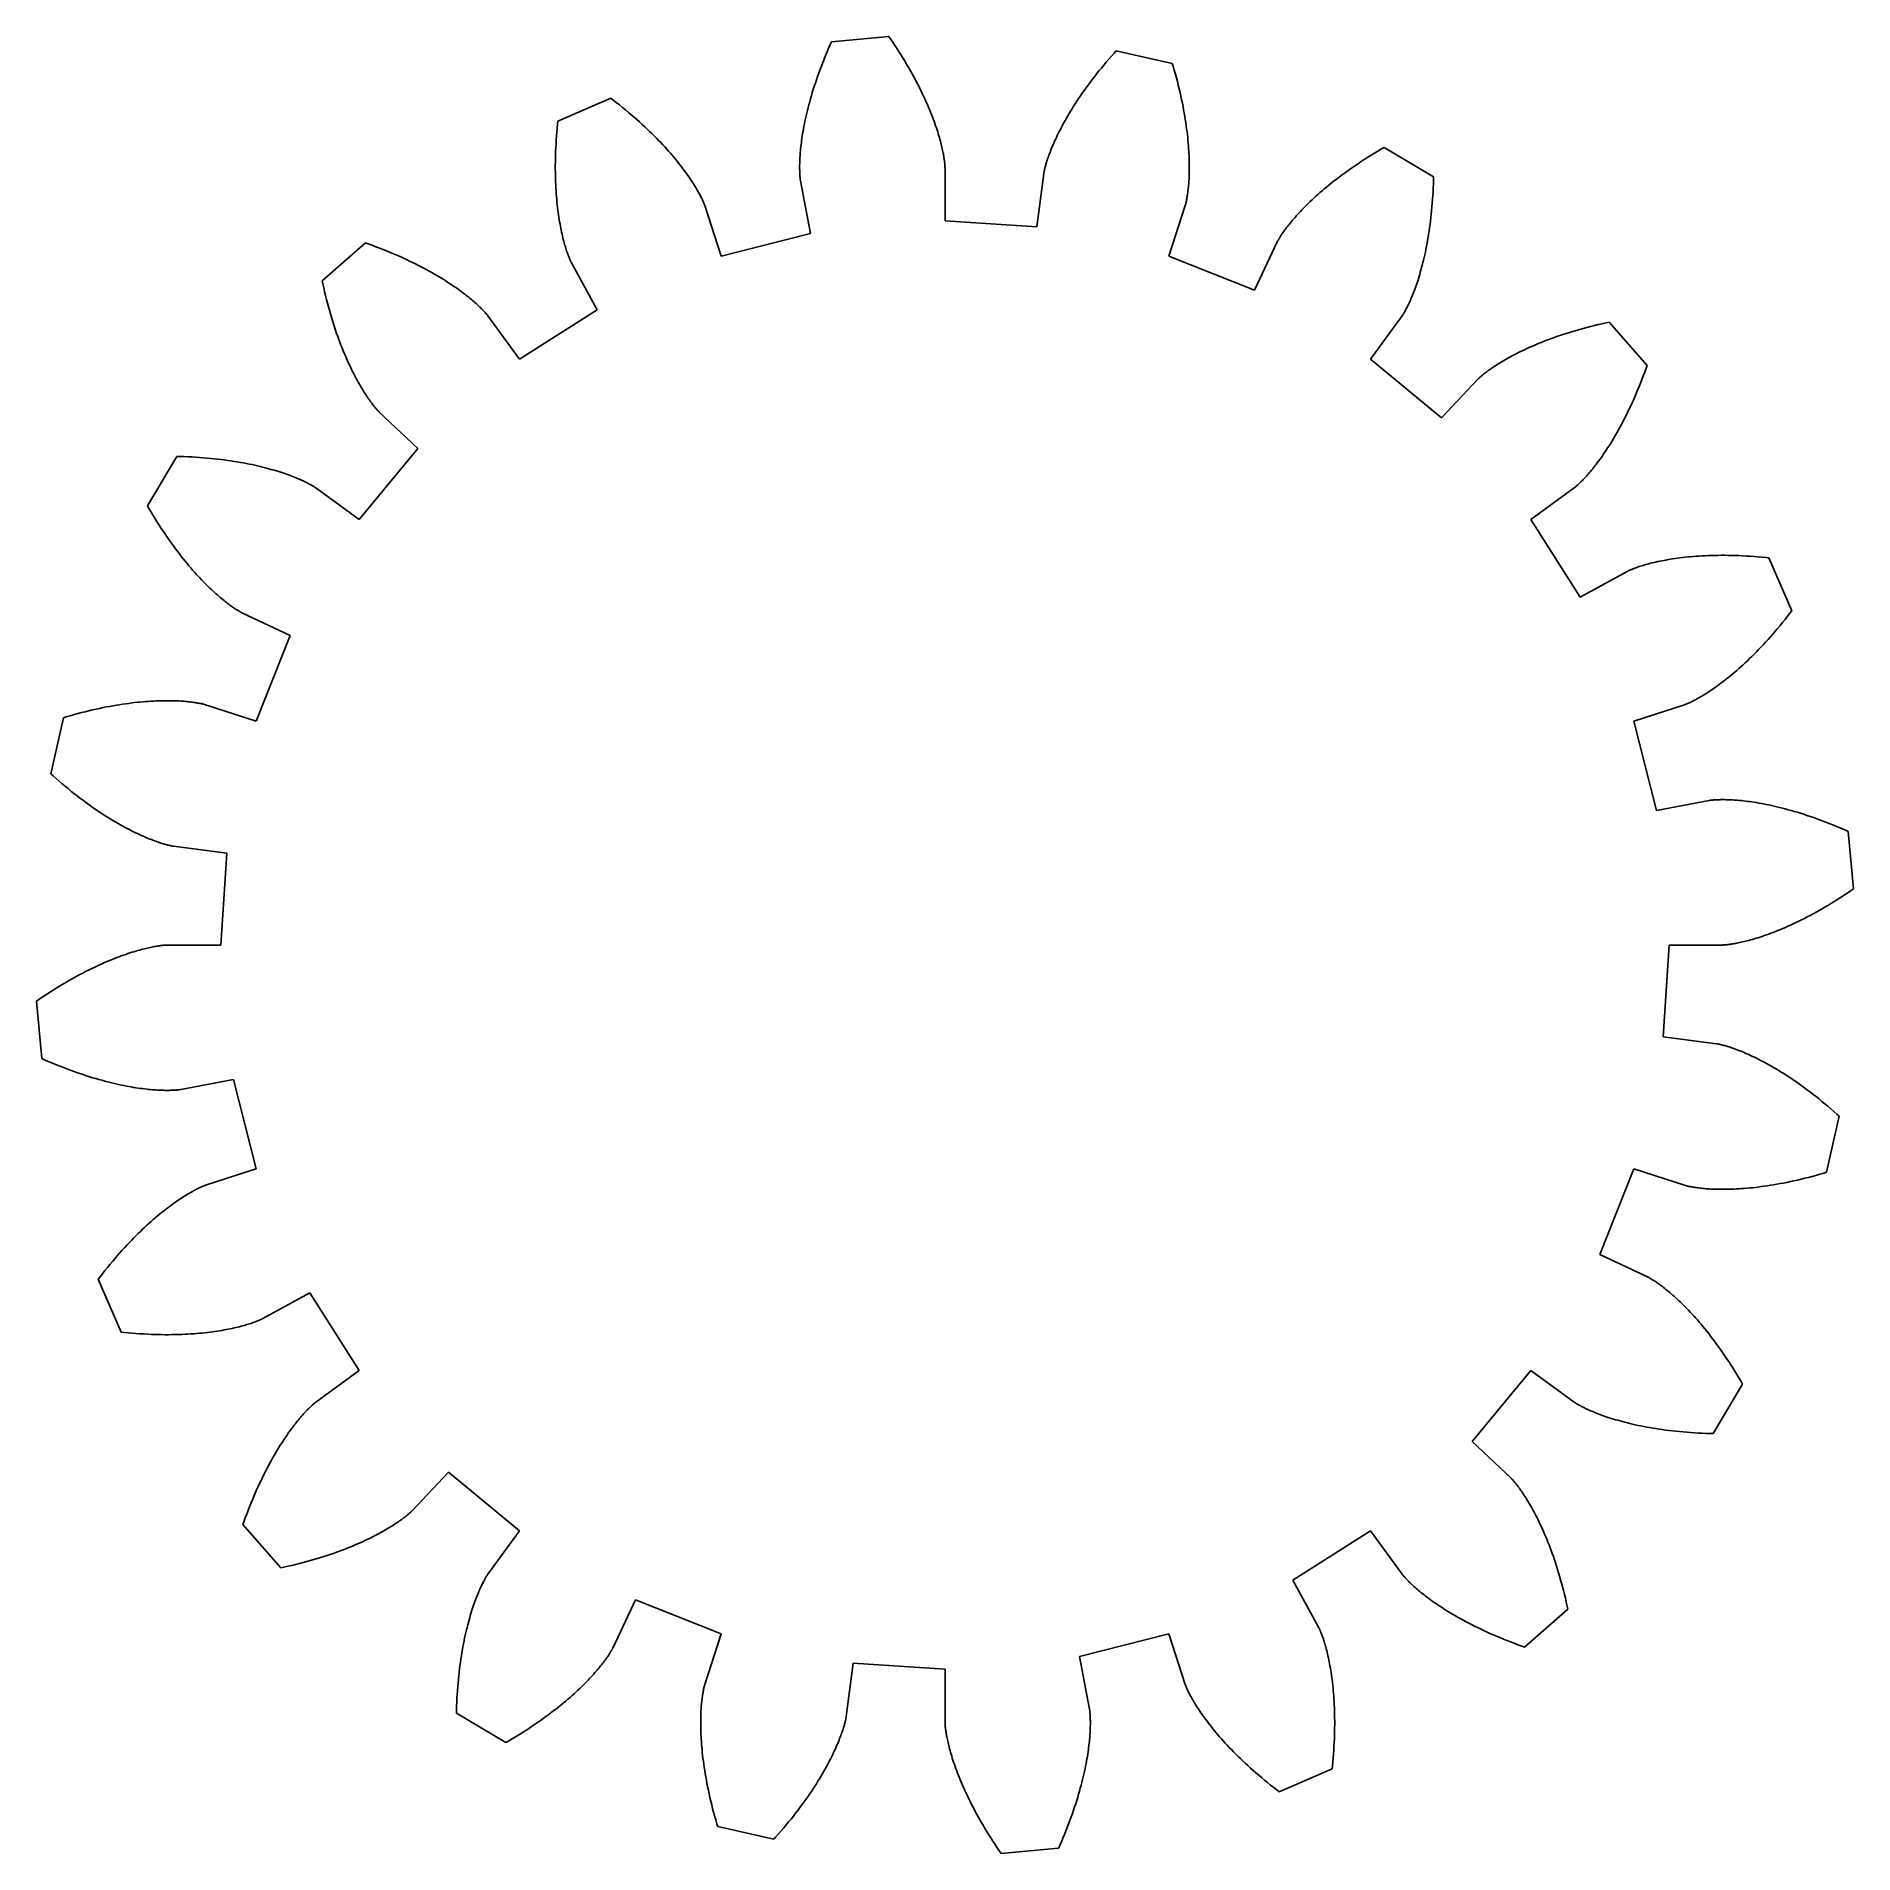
# Model space of a CAD drawing. Header units: metres. Extents: x -22 to 22, y -22 to 22.
import ezdxf

# ---------------------------------------------------------------- set-up
doc = ezdxf.new("R2010")
doc.units = ezdxf.units.M
doc.layers.add('1', color=7, linetype='Continuous')

msp = doc.modelspace()

# ---------------------------------------------------------------- linework, layer by layer
at = {"layer": '1'}
for p, q in [((-1.360125, 21.957916), (-2.743518, 21.828264)), ((-1.318728, 21.898243), (-1.360125, 21.957916)), ((-2.850079, 21.58316), (-2.886567, 21.495256)), ((-2.812266, 21.67206), (-2.850079, 21.58316)), ((-2.773106, 21.76194), (-2.812266, 21.67206)), ((-2.743518, 21.828264), (-2.773106, 21.76194)), ((-1.26355, 21.817205), (-1.318728, 21.898243)), ((-1.209877, 21.736879), (-1.26355, 21.817205)), ((-1.157691, 21.657286), (-1.209877, 21.736879)), ((-1.106976, 21.578442), (-1.157691, 21.657286)), ((-1.057715, 21.50037), (-1.106976, 21.578442)), ((4.087429, 21.55377), (4.022411, 21.480392)), ((4.136065, 21.607706), (4.087429, 21.55377)), ((5.491814, 21.303522), (4.136065, 21.607706)), ((-3.019666, 21.15391), (-3.049833, 21.07122)), ((-2.988278, 21.237675), (-3.019666, 21.15391)), ((-2.955646, 21.322496), (-2.988278, 21.237675)), ((-2.921748, 21.408361), (-2.955646, 21.322496)), ((-2.886567, 21.495256), (-2.921748, 21.408361)), ((-1.00989, 21.423088), (-1.057715, 21.50037)), ((-0.963484, 21.346615), (-1.00989, 21.423088)), ((-0.918479, 21.270971), (-0.963484, 21.346615)), ((-0.874857, 21.196173), (-0.918479, 21.270971)), ((-0.832599, 21.122238), (-0.874857, 21.196173)), ((-0.791687, 21.049187), (-0.832599, 21.122238)), ((3.720781, 21.121656), (3.665044, 21.051691)), ((3.778028, 21.192244), (3.720781, 21.121656)), ((3.8368, 21.263432), (3.778028, 21.192244)), ((3.897111, 21.335201), (3.8368, 21.263432)), ((3.958977, 21.407528), (3.897111, 21.335201)), ((4.022411, 21.480392), (3.958977, 21.407528)), ((5.512744, 21.233976), (5.491814, 21.303522)), ((5.54018, 21.139854), (5.512744, 21.233976)), ((5.566404, 21.046873), (5.54018, 21.139854)), ((-3.18307, 20.674389), (-3.20635, 20.598444)), ((-3.158696, 20.751492), (-3.18307, 20.674389)), ((-3.133207, 20.829741), (-3.158696, 20.751492)), ((-3.106582, 20.909121), (-3.133207, 20.829741)), ((-3.078797, 20.98962), (-3.106582, 20.909121)), ((-3.049833, 21.07122), (-3.078797, 20.98962)), ((-0.752103, 20.977037), (-0.791687, 21.049187)), ((-0.713827, 20.905806), (-0.752103, 20.977037)), ((-0.676841, 20.835508), (-0.713827, 20.905806)), ((-0.641125, 20.766163), (-0.676841, 20.835508)), ((-0.60666, 20.697788), (-0.641125, 20.766163)), ((-0.573426, 20.630398), (-0.60666, 20.697788)), ((3.361458, 20.646133), (3.315849, 20.5811)), ((3.408465, 20.711931), (3.361458, 20.646133)), ((3.456887, 20.778473), (3.408465, 20.711931)), ((3.506739, 20.845741), (3.456887, 20.778473)), ((3.558039, 20.913715), (3.506739, 20.845741)), ((3.610802, 20.982372), (3.558039, 20.913715)), ((3.665044, 21.051691), (3.610802, 20.982372)), ((5.59144, 20.95505), (5.566404, 21.046873)), ((5.615308, 20.864393), (5.59144, 20.95505)), ((5.638033, 20.77492), (5.615308, 20.864393)), ((5.659636, 20.686642), (5.638033, 20.77492)), ((5.680139, 20.599571), (5.659636, 20.686642)), ((-8.078925, 20.462917), (-9.354546, 19.912121)), ((-8.021114, 20.418959), (-8.078925, 20.462917)), ((-7.943595, 20.358938), (-8.021114, 20.418959)), ((-7.867727, 20.299129), (-7.943595, 20.358938)), ((-7.793499, 20.239557), (-7.867727, 20.299129)), ((-7.720902, 20.180244), (-7.793499, 20.239557)), ((-3.307132, 20.236546), (-3.324323, 20.167816)), ((-3.288984, 20.306505), (-3.307132, 20.236546)), ((-3.269854, 20.377689), (-3.288984, 20.306505)), ((-3.24972, 20.450081), (-3.269854, 20.377689)), ((-3.228559, 20.523668), (-3.24972, 20.450081)), ((-3.20635, 20.598444), (-3.228559, 20.523668)), ((-0.541403, 20.564009), (-0.573426, 20.630398)), ((-0.51057, 20.498638), (-0.541403, 20.564009)), ((-0.480909, 20.434301), (-0.51057, 20.498638)), ((-0.452398, 20.371012), (-0.480909, 20.434301)), ((-0.425017, 20.308786), (-0.452398, 20.371012)), ((-0.398745, 20.247639), (-0.425017, 20.308786)), ((-0.373561, 20.187584), (-0.398745, 20.247639)), ((3.070579, 20.208006), (3.034266, 20.148846)), ((3.108166, 20.268057), (3.070579, 20.208006)), ((3.147046, 20.328985), (3.108166, 20.268057)), ((3.187237, 20.390774), (3.147046, 20.328985)), ((3.228755, 20.453402), (3.187237, 20.390774)), ((3.27162, 20.516848), (3.228755, 20.453402)), ((3.315849, 20.5811), (3.27162, 20.516848)), ((5.699566, 20.513721), (5.680139, 20.599571)), ((5.717939, 20.429104), (5.699566, 20.513721)), ((5.735282, 20.34573), (5.717939, 20.429104)), ((5.751617, 20.263611), (5.735282, 20.34573)), ((5.766969, 20.182762), (5.751617, 20.263611)), ((-9.362189, 19.839897), (-9.371658, 19.742315)), ((-9.354546, 19.912121), (-9.362189, 19.839897)), ((-7.649927, 20.121216), (-7.720902, 20.180244)), ((-7.580561, 20.062494), (-7.649927, 20.121216)), ((-7.512795, 20.004105), (-7.580561, 20.062494)), ((-7.446618, 19.946072), (-7.512795, 20.004105)), ((-7.382016, 19.888412), (-7.446618, 19.946072)), ((-7.318979, 19.831156), (-7.382016, 19.888412)), ((-7.257496, 19.774323), (-7.318979, 19.831156)), ((-7.197554, 19.717936), (-7.257496, 19.774323)), ((-3.408629, 19.781944), (-3.419758, 19.722141)), ((-3.396703, 19.843048), (-3.408629, 19.781944)), ((-3.383959, 19.905449), (-3.396703, 19.843048)), ((-3.370373, 19.969139), (-3.383959, 19.905449)), ((-3.35592, 20.034103), (-3.370373, 19.969139)), ((-3.340578, 20.100332), (-3.35592, 20.034103)), ((-3.324323, 20.167816), (-3.340578, 20.100332)), ((-0.349444, 20.128637), (-0.373561, 20.187584)), ((-0.326373, 20.070812), (-0.349444, 20.128637)), ((-0.304326, 20.01412), (-0.326373, 20.070812)), ((-0.283282, 19.958578), (-0.304326, 20.01412)), ((-0.263218, 19.904196), (-0.283282, 19.958578)), ((-0.244113, 19.850988), (-0.263218, 19.904196)), ((-0.225946, 19.798967), (-0.244113, 19.850988)), ((-0.208693, 19.748144), (-0.225946, 19.798967)), ((2.842094, 19.813635), (2.81417, 19.761213)), ((2.871158, 19.867069), (2.842094, 19.813635)), ((2.901382, 19.921499), (2.871158, 19.867069)), ((2.932786, 19.976908), (2.901382, 19.921499)), ((2.965388, 20.033281), (2.932786, 19.976908)), ((2.999209, 20.090599), (2.965388, 20.033281)), ((3.034266, 20.148846), (2.999209, 20.090599)), ((5.781359, 20.103188), (5.766969, 20.182762)), ((5.794812, 20.024902), (5.781359, 20.103188)), ((5.807351, 19.947914), (5.794812, 20.024902)), ((5.819001, 19.872234), (5.807351, 19.947914)), ((5.829783, 19.797873), (5.819001, 19.872234)), ((5.839724, 19.724838), (5.829783, 19.797873)), ((-9.4, 19.365555), (-9.404823, 19.274799)), ((-9.394296, 19.457691), (-9.4, 19.365555)), ((-9.387688, 19.551205), (-9.394296, 19.457691)), ((-9.380149, 19.646082), (-9.387688, 19.551205)), ((-9.371658, 19.742315), (-9.380149, 19.646082)), ((-7.13914, 19.662018), (-7.197554, 19.717936)), ((-7.082241, 19.60659), (-7.13914, 19.662018)), ((-7.026844, 19.551676), (-7.082241, 19.60659)), ((-6.972937, 19.497299), (-7.026844, 19.551676)), ((-6.920504, 19.443476), (-6.972937, 19.497299)), ((-6.869533, 19.390232), (-6.920504, 19.443476)), ((-6.820009, 19.337589), (-6.869533, 19.390232)), ((-6.771918, 19.285566), (-6.820009, 19.337589)), ((-3.477393, 19.340815), (-3.483019, 19.291759)), ((-3.471163, 19.391241), (-3.477393, 19.340815)), ((-3.464306, 19.443029), (-3.471163, 19.391241)), ((-3.456796, 19.496172), (-3.464306, 19.443029)), ((-3.448611, 19.550663), (-3.456796, 19.496172)), ((-3.439725, 19.606493), (-3.448611, 19.550663)), ((-3.430116, 19.663656), (-3.439725, 19.606493)), ((-3.419758, 19.722141), (-3.430116, 19.663656)), ((-0.192332, 19.698532), (-0.208693, 19.748144)), ((-0.176841, 19.650143), (-0.192332, 19.698532)), ((-0.162198, 19.602987), (-0.176841, 19.650143)), ((-0.148379, 19.557076), (-0.162198, 19.602987)), ((-0.135362, 19.512419), (-0.148379, 19.557076)), ((-0.123123, 19.469028), (-0.135362, 19.512419)), ((-0.11164, 19.426912), (-0.123123, 19.469028)), ((-0.10089, 19.386084), (-0.11164, 19.426912)), ((-0.090848, 19.346548), (-0.10089, 19.386084)), ((-0.081492, 19.308319), (-0.090848, 19.346548)), ((2.610819, 19.337437), (2.593173, 19.29595)), ((2.629399, 19.380079), (2.610819, 19.337437)), ((2.648934, 19.423866), (2.629399, 19.380079)), ((2.669444, 19.468782), (2.648934, 19.423866)), ((2.690951, 19.514814), (2.669444, 19.468782)), ((2.713476, 19.561947), (2.690951, 19.514814)), ((2.73704, 19.61017), (2.713476, 19.561947)), ((2.761663, 19.659464), (2.73704, 19.61017)), ((2.787367, 19.709816), (2.761663, 19.659464)), ((2.81417, 19.761213), (2.787367, 19.709816)), ((5.848846, 19.653139), (5.839724, 19.724838)), ((5.857175, 19.582785), (5.848846, 19.653139)), ((5.864733, 19.513783), (5.857175, 19.582785)), ((5.871545, 19.446142), (5.864733, 19.513783)), ((5.877635, 19.379868), (5.871545, 19.446142)), ((5.883029, 19.31497), (5.877635, 19.379868)), ((-9.415809, 18.92577), (-9.416601, 18.842045)), ((-9.41426, 19.010914), (-9.415809, 18.92577)), ((-9.411929, 19.097471), (-9.41426, 19.010914)), ((-9.408792, 19.185434), (-9.411929, 19.097471)), ((-9.404823, 19.274799), (-9.408792, 19.185434)), ((-6.725245, 19.234184), (-6.771918, 19.285566)), ((-6.679976, 19.183466), (-6.725245, 19.234184)), ((-6.636094, 19.13343), (-6.679976, 19.183466)), ((-6.593585, 19.084097), (-6.636094, 19.13343)), ((-6.552433, 19.035488), (-6.593585, 19.084097)), ((-6.512621, 18.987623), (-6.552433, 19.035488)), ((-6.474135, 18.940517), (-6.512621, 18.987623)), ((-6.436957, 18.894197), (-6.474135, 18.940517)), ((-6.40107, 18.848677), (-6.436957, 18.894197)), ((-3.510552, 18.912863), (-3.511497, 18.877811)), ((-3.509251, 18.949337), (-3.510552, 18.912863)), ((-3.507568, 18.987228), (-3.509251, 18.949337)), ((-3.505478, 19.026529), (-3.507568, 18.987228)), ((-3.502958, 19.067242), (-3.505478, 19.026529)), ((-3.49998, 19.109358), (-3.502958, 19.067242)), ((-3.496523, 19.152874), (-3.49998, 19.109358)), ((-3.49256, 19.197783), (-3.496523, 19.152874)), ((-3.488067, 19.24408), (-3.49256, 19.197783)), ((-3.483019, 19.291759), (-3.488067, 19.24408)), ((-0.072798, 19.2714), (-0.081492, 19.308319)), ((-0.064742, 19.235804), (-0.072798, 19.2714)), ((-0.057301, 19.201538), (-0.064742, 19.235804)), ((-0.050451, 19.16861), (-0.057301, 19.201538)), ((-0.044168, 19.137026), (-0.050451, 19.16861)), ((-0.038427, 19.106794), (-0.044168, 19.137026)), ((-0.033205, 19.077923), (-0.038427, 19.106794)), ((-0.028478, 19.050417), (-0.033205, 19.077923)), ((-0.02422, 19.024284), (-0.028478, 19.050417)), ((-0.020409, 18.999529), (-0.02422, 19.024284)), ((-0.01702, 18.976158), (-0.020409, 18.999529)), ((-0.014027, 18.954176), (-0.01702, 18.976158)), ((-0.011407, 18.93359), (-0.014027, 18.954176)), ((-0.009135, 18.914402), (-0.011407, 18.93359)), ((-0.007186, 18.896618), (-0.009135, 18.914402)), ((-0.005536, 18.880241), (-0.007186, 18.896618)), ((2.446161, 18.892736), (2.438622, 18.867355)), ((2.454342, 18.91942), (2.446161, 18.892736)), ((2.463186, 18.947395), (2.454342, 18.91942)), ((2.472717, 18.976654), (2.463186, 18.947395)), ((2.482958, 19.007185), (2.472717, 18.976654)), ((2.493932, 19.038977), (2.482958, 19.007185)), ((2.505662, 19.072021), (2.493932, 19.038977)), ((2.518171, 19.106308), (2.505662, 19.072021)), ((2.531481, 19.141825), (2.518171, 19.106308)), ((2.545613, 19.178556), (2.531481, 19.141825)), ((2.560591, 19.216497), (2.545613, 19.178556)), ((2.576437, 19.255632), (2.560591, 19.216497)), ((2.593173, 19.29595), (2.576437, 19.255632)), ((5.88775, 19.251457), (5.883029, 19.31497)), ((5.891823, 19.189333), (5.88775, 19.251457)), ((5.895272, 19.128601), (5.891823, 19.189333)), ((5.898123, 19.069275), (5.895272, 19.128601)), ((5.9004, 19.011354), (5.898123, 19.069275)), ((5.902127, 18.954847), (5.9004, 19.011354)), ((5.90333, 18.899759), (5.902127, 18.954847)), ((5.904034, 18.84609), (5.90333, 18.899759)), ((9.990994, 18.888788), (9.917986, 18.839622)), ((10.065624, 18.938105), (9.990994, 18.888788)), ((10.141881, 18.987547), (10.065624, 18.938105)), ((10.219775, 19.037088), (10.141881, 18.987547)), ((10.299313, 19.086708), (10.219775, 19.037088)), ((10.380501, 19.136377), (10.299313, 19.086708)), ((10.463346, 19.186073), (10.380501, 19.136377)), ((10.547856, 19.235769), (10.463346, 19.186073)), ((10.61078, 19.272036), (10.547856, 19.235769)), ((11.806175, 18.563789), (10.61078, 19.272036)), ((-9.416601, 18.842045), (-9.416662, 18.75975)), ((-9.416662, 18.75975), (-9.416017, 18.678888)), ((-9.416017, 18.678888), (-9.414689, 18.599466)), ((-9.414689, 18.599466), (-9.412704, 18.521488)), ((-9.412704, 18.521488), (-9.410089, 18.444963)), ((-9.410089, 18.444963), (-9.406868, 18.369894)), ((-6.366458, 18.803978), (-6.40107, 18.848677)), ((-6.333105, 18.760117), (-6.366458, 18.803978)), ((-6.300991, 18.717112), (-6.333105, 18.760117)), ((-6.2701, 18.674984), (-6.300991, 18.717112)), ((-6.240414, 18.633749), (-6.2701, 18.674984)), ((-6.211916, 18.593428), (-6.240414, 18.633749)), ((-6.184586, 18.554033), (-6.211916, 18.593428)), ((-6.158406, 18.515585), (-6.184586, 18.554033)), ((-6.133358, 18.4781), (-6.158406, 18.515585)), ((-6.109422, 18.441593), (-6.133358, 18.4781)), ((-3.512415, 18.811981), (-3.512439, 18.78121)), ((-3.512439, 18.78121), (-3.512205, 18.751871)), ((-3.51211, 18.844183), (-3.512415, 18.811981)), ((-3.512205, 18.751871), (-3.511739, 18.723967)), ((-3.511497, 18.877811), (-3.51211, 18.844183)), ((-3.511739, 18.723967), (-3.511066, 18.697498)), ((-3.511066, 18.697498), (-3.510211, 18.672464)), ((-3.510211, 18.672464), (-3.5092, 18.64887)), ((-3.5092, 18.64887), (-3.508056, 18.626717)), ((-3.508056, 18.626717), (-3.506805, 18.606001)), ((-3.506805, 18.606001), (-3.505472, 18.586725)), ((-3.505472, 18.586725), (-3.504082, 18.56889)), ((-3.504082, 18.56889), (-3.502661, 18.55249)), ((-3.502661, 18.55249), (-3.501233, 18.537533)), ((-3.501233, 18.537533), (-3.499822, 18.524008)), ((-3.499822, 18.524008), (-3.498455, 18.511921)), ((-3.498455, 18.511921), (-3.497156, 18.501265)), ((-3.497156, 18.501265), (-3.495949, 18.492041)), ((-3.495949, 18.492041), (-3.49486, 18.484243)), ((-3.49486, 18.484243), (-3.493914, 18.477873)), ((-3.493914, 18.477873), (-3.493135, 18.472925)), ((-3.493135, 18.472925), (-3.492548, 18.469397)), ((-3.492548, 18.469397), (-3.492049, 18.466578)), ((-3.492049, 18.466578), (-3.251641, 17.195257)), ((-0.00416, 18.865278), (-0.005536, 18.880241)), ((-0.003033, 18.851727), (-0.00416, 18.865278)), ((-0.002131, 18.839596), (-0.003033, 18.851727)), ((-0.001427, 18.828884), (-0.002131, 18.839596)), ((-0.000899, 18.819597), (-0.001427, 18.828884)), ((-0.00052, 18.811733), (-0.000899, 18.819597)), ((-0.000266, 18.805298), (-0.00052, 18.811733)), ((-0.000112, 18.800291), (-0.000266, 18.805298)), ((-0.000033, 18.796715), (-0.000112, 18.800291)), ((0, 18.793852), (-0.000033, 18.796715)), ((0, 17.5), (0, 18.793852)), ((2.38535, 18.641861), (2.221132, 17.358473)), ((2.385747, 18.644697), (2.38535, 18.641861)), ((2.386279, 18.648233), (2.385747, 18.644697)), ((2.387067, 18.653181), (2.386279, 18.648233)), ((2.388136, 18.659531), (2.387067, 18.653181)), ((2.38951, 18.667284), (2.388136, 18.659531)), ((2.391213, 18.676428), (2.38951, 18.667284)), ((2.39327, 18.686964), (2.391213, 18.676428)), ((2.395705, 18.698883), (2.39327, 18.686964)), ((2.398542, 18.712181), (2.395705, 18.698883)), ((2.401807, 18.726849), (2.398542, 18.712181)), ((2.405522, 18.742884), (2.401807, 18.726849)), ((2.409712, 18.760277), (2.405522, 18.742884)), ((2.414401, 18.77902), (2.409712, 18.760277)), ((2.419613, 18.799109), (2.414401, 18.77902)), ((2.425371, 18.820532), (2.419613, 18.799109)), ((2.4317, 18.843285), (2.425371, 18.820532)), ((2.438622, 18.867355), (2.4317, 18.843285)), ((5.892011, 18.427734), (5.894678, 18.468439)), ((5.894678, 18.468439), (5.89707, 18.510592)), ((5.89707, 18.510592), (5.899164, 18.554193)), ((5.899164, 18.554193), (5.900932, 18.599243)), ((5.900932, 18.599243), (5.902352, 18.645737)), ((5.902352, 18.645737), (5.903397, 18.69367)), ((5.903397, 18.69367), (5.904042, 18.743044)), ((5.904263, 18.793852), (5.904034, 18.84609)), ((5.904042, 18.743044), (5.904263, 18.793852)), ((9.391177, 18.454599), (9.332337, 18.407867)), ((9.45155, 18.501696), (9.391177, 18.454599)), ((9.513469, 18.549135), (9.45155, 18.501696)), ((9.576942, 18.596893), (9.513469, 18.549135)), ((9.641982, 18.644945), (9.576942, 18.596893)), ((9.708596, 18.693266), (9.641982, 18.644945)), ((9.776795, 18.741837), (9.708596, 18.693266)), ((9.846589, 18.79063), (9.776795, 18.741837)), ((9.917986, 18.839622), (9.846589, 18.79063)), ((11.801598, 18.393187), (11.804591, 18.49118)), ((11.804591, 18.49118), (11.806175, 18.563789)), ((-9.406868, 18.369894), (-9.403065, 18.296282)), ((-9.403065, 18.296282), (-9.398706, 18.224138)), ((-9.398706, 18.224138), (-9.393817, 18.153461)), ((-9.393817, 18.153461), (-9.388422, 18.084257)), ((-9.388422, 18.084257), (-9.382547, 18.016527)), ((-9.382547, 18.016527), (-9.376218, 17.950275)), ((-6.086581, 18.406084), (-6.109422, 18.441593)), ((-6.064814, 18.371588), (-6.086581, 18.406084)), ((-6.044102, 18.338121), (-6.064814, 18.371588)), ((-6.024426, 18.305696), (-6.044102, 18.338121)), ((-6.005764, 18.27433), (-6.024426, 18.305696)), ((-5.988099, 18.244041), (-6.005764, 18.27433)), ((-5.971408, 18.214842), (-5.988099, 18.244041)), ((-5.955672, 18.186745), (-5.971408, 18.214842)), ((-5.94087, 18.159767), (-5.955672, 18.186745)), ((-5.926982, 18.133923), (-5.94087, 18.159767)), ((-5.913987, 18.109224), (-5.926982, 18.133923)), ((-5.901862, 18.085686), (-5.913987, 18.109224)), ((-5.890588, 18.06332), (-5.901862, 18.085686)), ((-5.880142, 18.042139), (-5.890588, 18.06332)), ((-5.870503, 18.022158), (-5.880142, 18.042139)), ((-5.86165, 18.003389), (-5.870503, 18.022158)), ((5.836184, 17.991489), (5.839952, 18.010439)), ((5.839952, 18.010439), (5.843822, 18.030828)), ((5.843822, 18.030828), (5.847769, 18.052658)), ((5.847769, 18.052658), (5.851767, 18.075933)), ((5.851767, 18.075933), (5.855793, 18.100655)), ((5.855793, 18.100655), (5.859819, 18.126823)), ((5.859819, 18.126823), (5.863823, 18.154444)), ((5.863823, 18.154444), (5.867778, 18.183516)), ((5.867778, 18.183516), (5.871661, 18.214043)), ((5.871661, 18.214043), (5.875444, 18.246021)), ((5.875444, 18.246021), (5.879105, 18.279455)), ((5.879105, 18.279455), (5.882617, 18.314342)), ((5.882617, 18.314342), (5.885955, 18.350687)), ((5.885955, 18.350687), (5.889095, 18.388485)), ((5.889095, 18.388485), (5.892011, 18.427734)), ((8.869896, 18.007469), (8.825742, 17.965631)), ((8.915461, 18.049894), (8.869896, 18.007469)), ((8.962449, 18.092888), (8.915461, 18.049894)), ((9.010876, 18.136427), (8.962449, 18.092888)), ((9.060754, 18.180489), (9.010876, 18.136427)), ((9.112095, 18.225052), (9.060754, 18.180489)), ((9.164911, 18.270094), (9.112095, 18.225052)), ((9.219216, 18.315592), (9.164911, 18.270094)), ((9.275021, 18.361525), (9.219216, 18.315592)), ((9.332337, 18.407867), (9.275021, 18.361525)), ((11.775157, 17.925241), (11.781891, 18.015875)), ((11.781891, 18.015875), (11.787927, 18.10799)), ((11.787927, 18.10799), (11.793242, 18.201586)), ((11.793242, 18.201586), (11.797806, 18.296652)), ((11.797806, 18.296652), (11.801598, 18.393187)), ((-9.376218, 17.950275), (-9.369459, 17.885506)), ((-9.369459, 17.885506), (-9.362296, 17.822222)), ((-9.362296, 17.822222), (-9.354755, 17.760422)), ((-9.354755, 17.760422), (-9.34686, 17.700108)), ((-9.34686, 17.700108), (-9.338638, 17.641285)), ((-9.338638, 17.641285), (-9.330113, 17.58395)), ((-9.330113, 17.58395), (-9.321311, 17.528107)), ((-5.853559, 17.985844), (-5.86165, 18.003389)), ((-5.846211, 17.969532), (-5.853559, 17.985844)), ((-5.839581, 17.954466), (-5.846211, 17.969532)), ((-5.833648, 17.94066), (-5.839581, 17.954466)), ((-5.828389, 17.92812), (-5.833648, 17.94066)), ((-5.823781, 17.916862), (-5.828389, 17.92812)), ((-5.819803, 17.906893), (-5.823781, 17.916862)), ((-5.816431, 17.898224), (-5.819803, 17.906893)), ((-5.81364, 17.890862), (-5.816431, 17.898224)), ((-5.81141, 17.884819), (-5.81364, 17.890862)), ((-5.809717, 17.880106), (-5.81141, 17.884819)), ((-5.808536, 17.876728), (-5.809717, 17.880106)), ((-5.80762, 17.874016), (-5.808536, 17.876728)), ((-5.407797, 16.64349), (-5.80762, 17.874016)), ((5.407797, 16.64349), (5.80762, 17.874016)), ((5.80762, 17.874016), (5.808473, 17.876749)), ((5.808473, 17.876749), (5.809503, 17.880175)), ((5.809503, 17.880175), (5.810904, 17.884983)), ((5.810904, 17.884983), (5.812651, 17.891182)), ((5.812651, 17.891182), (5.814721, 17.898779)), ((5.814721, 17.898779), (5.817088, 17.907774)), ((5.817088, 17.907774), (5.819729, 17.918179)), ((5.819729, 17.918179), (5.822619, 17.929995)), ((5.822619, 17.929995), (5.825735, 17.943232)), ((5.825735, 17.943232), (5.829051, 17.957888)), ((5.829051, 17.957888), (5.832541, 17.973972)), ((5.832541, 17.973972), (5.836184, 17.991489)), ((8.458633, 17.584208), (8.42903, 17.550205)), ((8.489481, 17.619022), (8.458633, 17.584208)), ((8.52159, 17.654629), (8.489481, 17.619022)), ((8.554976, 17.691008), (8.52159, 17.654629)), ((8.589655, 17.728142), (8.554976, 17.691008)), ((8.625643, 17.766008), (8.589655, 17.728142)), ((8.662955, 17.804588), (8.625643, 17.766008)), ((8.701607, 17.843861), (8.662955, 17.804588)), ((8.741611, 17.883806), (8.701607, 17.843861)), ((8.782986, 17.924404), (8.741611, 17.883806)), ((8.825742, 17.965631), (8.782986, 17.924404)), ((11.731913, 17.494492), (11.741754, 17.577639)), ((11.741754, 17.577639), (11.751023, 17.662292)), ((11.751023, 17.662292), (11.759698, 17.748446)), ((11.759698, 17.748446), (11.76775, 17.836096)), ((11.76775, 17.836096), (11.775157, 17.925241)), ((-9.321311, 17.528107), (-9.312257, 17.473753)), ((-9.312257, 17.473753), (-9.302977, 17.420889)), ((-9.302977, 17.420889), (-9.293495, 17.369516)), ((-9.293495, 17.369516), (-9.283837, 17.319635)), ((-9.283837, 17.319635), (-9.27403, 17.271242)), ((-9.27403, 17.271242), (-9.264096, 17.224337)), ((-9.264096, 17.224337), (-9.254063, 17.178915)), ((-9.254063, 17.178915), (-9.243955, 17.134979)), ((-9.243955, 17.134979), (-9.233795, 17.092525)), ((-3.251641, 17.195257), (-5.407797, 16.64349)), ((2.221132, 17.358473), (0, 17.5)), ((8.110432, 17.131313), (8.099268, 17.113819)), ((8.122529, 17.14991), (8.110432, 17.131313)), ((8.135578, 17.169592), (8.122529, 17.14991)), ((8.149601, 17.190346), (8.135578, 17.169592)), ((8.164615, 17.212154), (8.149601, 17.190346)), ((8.18064, 17.235004), (8.164615, 17.212154)), ((8.197696, 17.258877), (8.18064, 17.235004)), ((8.215802, 17.283758), (8.197696, 17.258877)), ((8.234977, 17.309629), (8.215802, 17.283758)), ((8.255239, 17.336475), (8.234977, 17.309629)), ((8.276606, 17.364277), (8.255239, 17.336475)), ((8.299097, 17.393021), (8.276606, 17.364277)), ((8.32273, 17.422686), (8.299097, 17.393021)), ((8.347522, 17.453253), (8.32273, 17.422686)), ((8.373491, 17.484709), (8.347522, 17.453253)), ((8.400655, 17.517031), (8.373491, 17.484709)), ((8.42903, 17.550205), (8.400655, 17.517031)), ((11.675056, 17.101448), (11.687363, 17.177023)), ((11.687363, 17.177023), (11.699228, 17.254118)), ((11.699228, 17.254118), (11.710626, 17.332729)), ((11.710626, 17.332729), (11.721529, 17.412855)), ((11.721529, 17.412855), (11.731913, 17.494492)), ((-14.006904, 16.964867), (-15.049885, 16.046837)), ((-13.938337, 16.940922), (-14.006904, 16.964867)), ((-13.846065, 16.907795), (-13.938337, 16.940922)), ((-13.755428, 16.874357), (-13.846065, 16.907795)), ((-13.666425, 16.840639), (-13.755428, 16.874357)), ((-13.579052, 16.806662), (-13.666425, 16.840639)), ((-13.49331, 16.772455), (-13.579052, 16.806662)), ((-13.409194, 16.738045), (-13.49331, 16.772455)), ((-13.3267, 16.703453), (-13.409194, 16.738045)), ((-13.245829, 16.668709), (-13.3267, 16.703453)), ((-9.233795, 17.092525), (-9.223613, 17.051552)), ((-9.223613, 17.051552), (-9.213428, 17.012053)), ((-9.213428, 17.012053), (-9.203272, 16.974028)), ((-9.203272, 16.974028), (-9.193163, 16.937471)), ((-9.193163, 16.937471), (-9.183129, 16.90238)), ((-9.183129, 16.90238), (-9.173197, 16.868753)), ((-9.173197, 16.868753), (-9.163387, 16.836582)), ((-9.163387, 16.836582), (-9.153728, 16.805862)), ((-9.153728, 16.805862), (-9.14424, 16.776588)), ((-9.14424, 16.776588), (-9.134953, 16.748758)), ((-9.134953, 16.748758), (-9.125886, 16.722363)), ((-9.125886, 16.722363), (-9.117067, 16.697397)), ((-9.117067, 16.697397), (-9.108519, 16.673855)), ((8.029255, 16.99235), (7.476485, 15.822521)), ((8.030508, 16.994923), (8.029255, 16.99235)), ((8.032107, 16.998123), (8.030508, 16.994923)), ((8.034386, 17.002584), (8.032107, 16.998123)), ((8.037365, 17.008295), (8.034386, 17.002584)), ((8.041067, 17.015244), (8.037365, 17.008295)), ((8.045512, 17.023415), (8.041067, 17.015244)), ((8.050724, 17.032799), (8.045512, 17.023415)), ((8.056723, 17.043381), (8.050724, 17.032799)), ((8.063532, 17.055151), (8.056723, 17.043381)), ((8.071168, 17.068092), (8.063532, 17.055151)), ((8.079657, 17.082195), (8.071168, 17.068092)), ((8.089017, 17.097441), (8.079657, 17.082195)), ((8.099268, 17.113819), (8.089017, 17.097441)), ((11.593359, 16.679972), (11.607782, 16.746408)), ((11.607782, 16.746408), (11.621917, 16.814369)), ((11.621917, 16.814369), (11.635736, 16.883852)), ((11.635736, 16.883852), (11.649217, 16.954861)), ((11.649217, 16.954861), (11.662333, 17.027393)), ((11.662333, 17.027393), (11.675056, 17.101448)), ((-13.166572, 16.633837), (-13.245829, 16.668709)), ((-13.088926, 16.59886), (-13.166572, 16.633837)), ((-13.01289, 16.563808), (-13.088926, 16.59886)), ((-12.938457, 16.528706), (-13.01289, 16.563808)), ((-12.865623, 16.493574), (-12.938457, 16.528706)), ((-12.79438, 16.458443), (-12.865623, 16.493574)), ((-12.724726, 16.423334), (-12.79438, 16.458443)), ((-12.656652, 16.388277), (-12.724726, 16.423334)), ((-12.590155, 16.353291), (-12.656652, 16.388277)), ((-12.525225, 16.318405), (-12.590155, 16.353291)), ((-12.461857, 16.283642), (-12.525225, 16.318405)), ((-12.400044, 16.249025), (-12.461857, 16.283642)), ((-12.339778, 16.214582), (-12.400044, 16.249025)), ((-9.108519, 16.673855), (-9.100266, 16.651728)), ((-9.100266, 16.651728), (-9.092331, 16.63101)), ((-9.092331, 16.63101), (-9.084741, 16.611696)), ((-9.084741, 16.611696), (-9.077517, 16.593777)), ((-9.077517, 16.593777), (-9.070683, 16.577242)), ((-9.070683, 16.577242), (-9.064263, 16.562086)), ((-9.064263, 16.562086), (-9.058283, 16.548302)), ((-9.058283, 16.548302), (-9.052762, 16.535873)), ((-9.052762, 16.535873), (-9.047727, 16.524801)), ((-9.047727, 16.524801), (-9.043198, 16.515068)), ((-9.043198, 16.515068), (-9.0392, 16.506668)), ((-9.0392, 16.506668), (-9.035755, 16.49959)), ((-9.035755, 16.49959), (-9.032887, 16.493822)), ((-9.032887, 16.493822), (-9.030617, 16.489357)), ((-9.030617, 16.489357), (-9.028968, 16.486183)), ((-9.028968, 16.486183), (-9.027622, 16.483656)), ((-9.027622, 16.483656), (-8.40612, 15.348848)), ((7.476485, 15.822521), (5.407797, 16.64349)), ((11.470626, 16.203274), (11.486444, 16.257549)), ((11.486444, 16.257549), (11.502178, 16.313337)), ((11.502178, 16.313337), (11.517799, 16.370642)), ((11.517799, 16.370642), (11.533286, 16.429466)), ((11.533286, 16.429466), (11.54861, 16.489809)), ((11.54861, 16.489809), (11.563746, 16.551672)), ((11.563746, 16.551672), (11.578671, 16.615061)), ((11.578671, 16.615061), (11.593359, 16.679972)), ((-15.049885, 16.046837), (-15.034837, 15.975787)), ((-15.034837, 15.975787), (-15.013688, 15.880056)), ((-15.013688, 15.880056), (-14.992025, 15.785909)), ((-12.281052, 16.180334), (-12.339778, 16.214582)), ((-12.223855, 16.146307), (-12.281052, 16.180334)), ((-12.168181, 16.112524), (-12.223855, 16.146307)), ((-12.114022, 16.079012), (-12.168181, 16.112524)), ((-12.061369, 16.045792), (-12.114022, 16.079012)), ((-12.010209, 16.012884), (-12.061369, 16.045792)), ((-11.960537, 15.98032), (-12.010209, 16.012884)), ((-11.91234, 15.948117), (-11.960537, 15.98032)), ((-11.86561, 15.916301), (-11.91234, 15.948117)), ((-11.820334, 15.884893), (-11.86561, 15.916301)), ((-11.776504, 15.853918), (-11.820334, 15.884893)), ((-11.734106, 15.823398), (-11.776504, 15.853918)), ((-11.693131, 15.793355), (-11.734106, 15.823398)), ((11.328533, 15.782323), (11.343999, 15.823145)), ((11.343999, 15.823145), (11.359602, 15.865442)), ((11.359602, 15.865442), (11.375319, 15.909222)), ((11.375319, 15.909222), (11.391126, 15.954488)), ((11.391126, 15.954488), (11.406996, 16.001244)), ((11.406996, 16.001244), (11.422907, 16.049498)), ((11.422907, 16.049498), (11.438831, 16.099251)), ((11.438831, 16.099251), (11.454747, 16.150509)), ((11.454747, 16.150509), (11.470626, 16.203274)), ((-14.992025, 15.785909), (-14.969876, 15.693345)), ((-14.969876, 15.693345), (-14.947264, 15.602367)), ((-14.947264, 15.602367), (-14.924216, 15.512977)), ((-14.924216, 15.512977), (-14.900759, 15.425173)), ((-14.900759, 15.425173), (-14.876918, 15.338957)), ((-11.653567, 15.763812), (-11.693131, 15.793355)), ((-11.615401, 15.734792), (-11.653567, 15.763812)), ((-11.578622, 15.706315), (-11.615401, 15.734792)), ((-11.543217, 15.678405), (-11.578622, 15.706315)), ((-11.509171, 15.651082), (-11.543217, 15.678405)), ((-11.476476, 15.62437), (-11.509171, 15.651082)), ((-11.445113, 15.598288), (-11.476476, 15.62437)), ((-11.415073, 15.572859), (-11.445113, 15.598288)), ((-11.386339, 15.548101), (-11.415073, 15.572859)), ((-11.358899, 15.524037), (-11.386339, 15.548101)), ((-11.332739, 15.50069), (-11.358899, 15.524037)), ((-11.307841, 15.478077), (-11.332739, 15.50069)), ((-11.284194, 15.456219), (-11.307841, 15.478077)), ((-11.26178, 15.435135), (-11.284194, 15.456219)), ((-11.240585, 15.414846), (-11.26178, 15.435135)), ((-11.220592, 15.395372), (-11.240585, 15.414846)), ((-11.201788, 15.376733), (-11.220592, 15.395372)), ((-11.184155, 15.358946), (-11.201788, 15.376733)), ((11.140137, 15.362039), (11.151132, 15.382938)), ((11.151132, 15.382938), (11.162599, 15.405206)), ((11.162599, 15.405206), (11.174515, 15.42885)), ((11.174515, 15.42885), (11.186858, 15.453881)), ((11.186858, 15.453881), (11.199604, 15.480309)), ((11.199604, 15.480309), (11.212729, 15.508141)), ((11.212729, 15.508141), (11.226211, 15.537385)), ((11.226211, 15.537385), (11.240023, 15.568051)), ((11.240023, 15.568051), (11.254144, 15.600146)), ((11.254144, 15.600146), (11.26855, 15.63368)), ((11.26855, 15.63368), (11.283216, 15.668658)), ((11.283216, 15.668658), (11.298118, 15.705086)), ((11.298118, 15.705086), (11.313232, 15.742972)), ((11.313232, 15.742972), (11.328533, 15.782323)), ((-14.876918, 15.338957), (-14.852719, 15.254329)), ((-14.852719, 15.254329), (-14.828188, 15.171287)), ((-14.828188, 15.171287), (-14.80335, 15.08983)), ((-14.80335, 15.08983), (-14.778232, 15.00996)), ((-14.778232, 15.00996), (-14.75286, 14.931674)), ((-14.75286, 14.931674), (-14.727259, 14.85497)), ((-11.167675, 15.342031), (-11.184155, 15.358946)), ((-11.152333, 15.326006), (-11.167675, 15.342031)), ((-11.138113, 15.310891), (-11.152333, 15.326006)), ((-11.124997, 15.296703), (-11.138113, 15.310891)), ((-11.112967, 15.283462), (-11.124997, 15.296703)), ((-11.102006, 15.271182), (-11.112967, 15.283462)), ((-11.092098, 15.259886), (-11.102006, 15.271182)), ((-11.08322, 15.249584), (-11.092098, 15.259886)), ((-11.07536, 15.240301), (-11.08322, 15.249584)), ((-11.068495, 15.232048), (-11.07536, 15.240301)), ((-11.062609, 15.224846), (-11.068495, 15.232048)), ((-11.05768, 15.218706), (-11.062609, 15.224846)), ((-11.053692, 15.213649), (-11.05768, 15.218706)), ((-11.050625, 15.209689), (-11.053692, 15.213649)), ((-11.048458, 15.206842), (-11.050625, 15.209689)), ((-11.046749, 15.204546), (-11.048458, 15.206842)), ((-10.286242, 14.157798), (-11.046749, 15.204546)), ((-8.40612, 15.348848), (-10.286242, 14.157798)), ((10.286242, 14.157798), (11.046749, 15.204546)), ((11.046749, 15.204546), (11.048405, 15.206882)), ((11.048405, 15.206882), (11.050443, 15.209821)), ((11.050443, 15.209821), (11.053261, 15.213963)), ((11.053261, 15.213963), (11.056838, 15.219317)), ((11.056838, 15.219317), (11.061154, 15.225903)), ((11.061154, 15.225903), (11.066185, 15.233727)), ((11.066185, 15.233727), (11.071913, 15.242805)), ((11.071913, 15.242805), (11.078313, 15.25315)), ((11.078313, 15.25315), (11.085366, 15.264776)), ((11.085366, 15.264776), (11.093048, 15.277691)), ((11.093048, 15.277691), (11.101339, 15.291909)), ((11.101339, 15.291909), (11.110216, 15.307443)), ((11.110216, 15.307443), (11.119657, 15.324301)), ((11.119657, 15.324301), (11.129637, 15.342496)), ((11.129637, 15.342496), (11.140137, 15.362039)), ((15.602367, 14.947264), (15.512977, 14.924216)), ((15.693345, 14.969876), (15.602367, 14.947264)), ((15.785909, 14.992025), (15.693345, 14.969876)), ((15.880056, 15.013688), (15.785909, 14.992025)), ((15.975787, 15.034837), (15.880056, 15.013688)), ((16.046837, 15.049885), (15.975787, 15.034837)), ((16.964867, 14.006904), (16.046837, 15.049885)), ((-14.727259, 14.85497), (-14.701453, 14.779844)), ((-14.701453, 14.779844), (-14.675469, 14.706297)), ((-14.675469, 14.706297), (-14.649335, 14.634325)), ((-14.649335, 14.634325), (-14.623073, 14.563925)), ((-14.623073, 14.563925), (-14.596708, 14.495091)), ((-14.596708, 14.495091), (-14.570269, 14.427824)), ((14.297968, 14.517262), (14.235369, 14.490746)), ((14.362119, 14.543779), (14.297968, 14.517262)), ((14.427824, 14.570269), (14.362119, 14.543779)), ((14.495091, 14.596708), (14.427824, 14.570269)), ((14.563925, 14.623073), (14.495091, 14.596708)), ((14.634325, 14.649335), (14.563925, 14.623073)), ((14.706297, 14.675469), (14.634325, 14.649335)), ((14.779844, 14.701453), (14.706297, 14.675469)), ((14.85497, 14.727259), (14.779844, 14.701453)), ((14.931674, 14.75286), (14.85497, 14.727259)), ((15.00996, 14.778232), (14.931674, 14.75286)), ((15.08983, 14.80335), (15.00996, 14.778232)), ((15.171287, 14.828188), (15.08983, 14.80335)), ((15.254329, 14.852719), (15.171287, 14.828188)), ((15.338957, 14.876918), (15.254329, 14.852719)), ((15.425173, 14.900759), (15.338957, 14.876918)), ((15.512977, 14.924216), (15.425173, 14.900759)), ((-14.570269, 14.427824), (-14.543779, 14.362119)), ((-14.543779, 14.362119), (-14.517262, 14.297968)), ((-14.517262, 14.297968), (-14.490746, 14.235369)), ((-14.490746, 14.235369), (-14.464253, 14.174316)), ((-14.464253, 14.174316), (-14.43781, 14.114805)), ((-14.43781, 14.114805), (-14.411442, 14.05683)), ((-14.411442, 14.05683), (-14.385173, 14.000386)), ((11.999988, 12.737751), (10.286242, 14.157798)), ((13.402557, 14.063742), (13.366735, 14.041396)), ((13.439795, 14.086523), (13.402557, 14.063742)), ((13.478456, 14.109714), (13.439795, 14.086523)), ((13.518554, 14.133292), (13.478456, 14.109714)), ((13.560094, 14.157234), (13.518554, 14.133292)), ((13.603087, 14.181516), (13.560094, 14.157234)), ((13.647544, 14.206115), (13.603087, 14.181516)), ((13.693472, 14.231008), (13.647544, 14.206115)), ((13.74088, 14.256169), (13.693472, 14.231008)), ((13.789776, 14.281576), (13.74088, 14.256169)), ((13.840166, 14.307204), (13.789776, 14.281576)), ((13.892061, 14.33303), (13.840166, 14.307204)), ((13.945464, 14.359027), (13.892061, 14.33303)), ((14.000386, 14.385173), (13.945464, 14.359027)), ((14.05683, 14.411442), (14.000386, 14.385173)), ((14.114805, 14.43781), (14.05683, 14.411442)), ((14.174316, 14.464253), (14.114805, 14.43781)), ((14.235369, 14.490746), (14.174316, 14.464253)), ((-14.385173, 14.000386), (-14.359027, 13.945464)), ((-14.359027, 13.945464), (-14.33303, 13.892061)), ((-14.33303, 13.892061), (-14.307204, 13.840166)), ((-14.307204, 13.840166), (-14.281576, 13.789776)), ((-14.281576, 13.789776), (-14.256169, 13.74088)), ((-14.256169, 13.74088), (-14.231008, 13.693472)), ((-14.231008, 13.693472), (-14.206115, 13.647544)), ((-14.206115, 13.647544), (-14.181516, 13.603087)), ((12.887199, 13.679509), (11.999988, 12.737751)), ((12.889187, 13.68157), (12.887199, 13.679509)), ((12.891697, 13.684118), (12.889187, 13.68157)), ((12.895242, 13.687657), (12.891697, 13.684118)), ((12.899839, 13.692167), (12.895242, 13.687657)), ((12.905508, 13.697632), (12.899839, 13.692167)), ((12.912261, 13.704029), (12.905508, 13.697632)), ((12.920117, 13.711344), (12.912261, 13.704029)), ((12.929092, 13.719554), (12.920117, 13.711344)), ((12.939206, 13.728645), (12.929092, 13.719554)), ((12.950468, 13.738593), (12.939206, 13.728645)), ((12.962898, 13.749381), (12.950468, 13.738593)), ((12.976512, 13.76099), (12.962898, 13.749381)), ((12.991323, 13.773398), (12.976512, 13.76099)), ((13.007346, 13.786586), (12.991323, 13.773398)), ((13.024597, 13.800533), (13.007346, 13.786586)), ((13.043091, 13.81522), (13.024597, 13.800533)), ((13.06284, 13.830626), (13.043091, 13.81522)), ((13.083858, 13.846727), (13.06284, 13.830626)), ((13.10616, 13.863506), (13.083858, 13.846727)), ((13.129759, 13.88094), (13.10616, 13.863506)), ((13.154667, 13.899009), (13.129759, 13.88094)), ((13.180898, 13.917689), (13.154667, 13.899009)), ((13.208464, 13.936959), (13.180898, 13.917689)), ((13.237376, 13.956799), (13.208464, 13.936959)), ((13.267649, 13.977184), (13.237376, 13.956799)), ((13.299293, 13.998095), (13.267649, 13.977184)), ((13.332316, 14.019505), (13.299293, 13.998095)), ((13.366735, 14.041396), (13.332316, 14.019505)), ((16.806662, 13.579052), (16.840639, 13.666425)), ((16.840639, 13.666425), (16.874357, 13.755428)), ((16.874357, 13.755428), (16.907795, 13.846065)), ((16.907795, 13.846065), (16.940922, 13.938337)), ((16.940922, 13.938337), (16.964867, 14.006904)), ((-14.181516, 13.603087), (-14.157234, 13.560094)), ((-14.157234, 13.560094), (-14.133292, 13.518554)), ((-14.133292, 13.518554), (-14.109714, 13.478456)), ((-14.109714, 13.478456), (-14.086523, 13.439795)), ((-14.086523, 13.439795), (-14.063742, 13.402557)), ((-14.063742, 13.402557), (-14.041396, 13.366735)), ((-14.041396, 13.366735), (-14.019505, 13.332316)), ((-14.019505, 13.332316), (-13.998095, 13.299293)), ((-13.998095, 13.299293), (-13.977184, 13.267649)), ((-13.977184, 13.267649), (-13.956799, 13.237376)), ((-13.956799, 13.237376), (-13.936959, 13.208464)), ((-13.936959, 13.208464), (-13.917689, 13.180898)), ((-13.917689, 13.180898), (-13.899009, 13.154667)), ((16.633837, 13.166572), (16.668709, 13.245829)), ((16.668709, 13.245829), (16.703453, 13.3267)), ((16.703453, 13.3267), (16.738045, 13.409194)), ((16.738045, 13.409194), (16.772455, 13.49331)), ((16.772455, 13.49331), (16.806662, 13.579052)), ((-13.899009, 13.154667), (-13.88094, 13.129759)), ((-13.88094, 13.129759), (-13.863506, 13.10616)), ((-13.863506, 13.10616), (-13.846727, 13.083858)), ((-13.846727, 13.083858), (-13.830626, 13.06284)), ((-13.830626, 13.06284), (-13.81522, 13.043091)), ((-13.81522, 13.043091), (-13.800533, 13.024597)), ((-13.800533, 13.024597), (-13.786586, 13.007346)), ((-13.786586, 13.007346), (-13.773398, 12.991323)), ((-13.773398, 12.991323), (-13.76099, 12.976512)), ((-13.76099, 12.976512), (-13.749381, 12.962898)), ((-13.749381, 12.962898), (-13.738593, 12.950468)), ((-13.738593, 12.950468), (-13.728645, 12.939206)), ((-13.728645, 12.939206), (-13.719554, 12.929092)), ((-13.719554, 12.929092), (-13.711344, 12.920117)), ((-13.711344, 12.920117), (-13.704029, 12.912261)), ((-13.704029, 12.912261), (-13.697632, 12.905508)), ((-13.697632, 12.905508), (-13.692167, 12.899839)), ((-13.692167, 12.899839), (-13.687657, 12.895242)), ((-13.687657, 12.895242), (-13.684118, 12.891697)), ((-13.684118, 12.891697), (-13.68157, 12.889187)), ((-13.68157, 12.889187), (-13.679509, 12.887199)), ((-13.679509, 12.887199), (-12.737751, 11.999988)), ((16.423334, 12.724726), (16.458443, 12.79438)), ((16.458443, 12.79438), (16.493574, 12.865623)), ((16.493574, 12.865623), (16.528706, 12.938457)), ((16.528706, 12.938457), (16.563808, 13.01289)), ((16.563808, 13.01289), (16.59886, 13.088926)), ((16.59886, 13.088926), (16.633837, 13.166572)), ((16.180334, 12.281052), (16.214582, 12.339778)), ((16.214582, 12.339778), (16.249025, 12.400044)), ((16.249025, 12.400044), (16.283642, 12.461857)), ((16.283642, 12.461857), (16.318405, 12.525225)), ((16.318405, 12.525225), (16.353291, 12.590155)), ((16.353291, 12.590155), (16.388277, 12.656652)), ((16.388277, 12.656652), (16.423334, 12.724726)), ((-12.737751, 11.999988), (-14.157798, 10.286242)), ((15.884893, 11.820334), (15.916301, 11.86561)), ((15.916301, 11.86561), (15.948117, 11.91234)), ((15.948117, 11.91234), (15.98032, 11.960537)), ((15.98032, 11.960537), (16.012884, 12.010209)), ((16.012884, 12.010209), (16.045792, 12.061369)), ((16.045792, 12.061369), (16.079012, 12.114022)), ((16.079012, 12.114022), (16.112524, 12.168181)), ((16.112524, 12.168181), (16.146307, 12.223855)), ((16.146307, 12.223855), (16.180334, 12.281052)), ((-18.563789, 11.806175), (-19.272036, 10.61078)), ((-18.49118, 11.804591), (-18.563789, 11.806175)), ((-18.393187, 11.801598), (-18.49118, 11.804591)), ((-18.296652, 11.797806), (-18.393187, 11.801598)), ((-18.201586, 11.793242), (-18.296652, 11.797806)), ((-18.10799, 11.787927), (-18.201586, 11.793242)), ((-18.015875, 11.781891), (-18.10799, 11.787927)), ((-17.925241, 11.775157), (-18.015875, 11.781891)), ((-17.836096, 11.76775), (-17.925241, 11.775157)), ((-17.748446, 11.759698), (-17.836096, 11.76775)), ((-17.662292, 11.751023), (-17.748446, 11.759698)), ((-17.577639, 11.741754), (-17.662292, 11.751023)), ((-17.494492, 11.731913), (-17.577639, 11.741754)), ((-17.412855, 11.721529), (-17.494492, 11.731913)), ((-17.332729, 11.710626), (-17.412855, 11.721529)), ((-17.254118, 11.699228), (-17.332729, 11.710626)), ((-17.177023, 11.687363), (-17.254118, 11.699228)), ((-17.101448, 11.675056), (-17.177023, 11.687363)), ((-17.027393, 11.662333), (-17.101448, 11.675056)), ((-16.954861, 11.649217), (-17.027393, 11.662333)), ((-16.883852, 11.635736), (-16.954861, 11.649217)), ((-16.814369, 11.621917), (-16.883852, 11.635736)), ((-16.746408, 11.607782), (-16.814369, 11.621917)), ((-16.679972, 11.593359), (-16.746408, 11.607782)), ((-16.615061, 11.578671), (-16.679972, 11.593359)), ((-16.551672, 11.563746), (-16.615061, 11.578671)), ((-16.489809, 11.54861), (-16.551672, 11.563746)), ((-16.429466, 11.533286), (-16.489809, 11.54861)), ((-16.370642, 11.517799), (-16.429466, 11.533286)), ((-16.313337, 11.502178), (-16.370642, 11.517799)), ((-16.257549, 11.486444), (-16.313337, 11.502178)), ((-16.203274, 11.470626), (-16.257549, 11.486444)), ((-16.150509, 11.454747), (-16.203274, 11.470626)), ((-16.099251, 11.438831), (-16.150509, 11.454747)), ((-16.049498, 11.422907), (-16.099251, 11.438831)), ((-16.001244, 11.406996), (-16.049498, 11.422907)), ((15.572859, 11.415073), (15.598288, 11.445113)), ((15.598288, 11.445113), (15.62437, 11.476476)), ((15.62437, 11.476476), (15.651082, 11.509171)), ((15.651082, 11.509171), (15.678405, 11.543217)), ((15.678405, 11.543217), (15.706315, 11.578622)), ((15.706315, 11.578622), (15.734792, 11.615401)), ((15.734792, 11.615401), (15.763812, 11.653567)), ((15.763812, 11.653567), (15.793355, 11.693131)), ((15.793355, 11.693131), (15.823398, 11.734106)), ((15.823398, 11.734106), (15.853918, 11.776504)), ((15.853918, 11.776504), (15.884893, 11.820334)), ((-15.954488, 11.391126), (-16.001244, 11.406996)), ((-15.909222, 11.375319), (-15.954488, 11.391126)), ((-15.865442, 11.359602), (-15.909222, 11.375319)), ((-15.823145, 11.343999), (-15.865442, 11.359602)), ((-15.782323, 11.328533), (-15.823145, 11.343999)), ((-15.742972, 11.313232), (-15.782323, 11.328533)), ((-15.705086, 11.298118), (-15.742972, 11.313232)), ((-15.668658, 11.283216), (-15.705086, 11.298118)), ((-15.63368, 11.26855), (-15.668658, 11.283216)), ((-15.600146, 11.254144), (-15.63368, 11.26855)), ((-15.568051, 11.240023), (-15.600146, 11.254144)), ((-15.537385, 11.226211), (-15.568051, 11.240023)), ((-15.508141, 11.212729), (-15.537385, 11.226211)), ((-15.480309, 11.199604), (-15.508141, 11.212729)), ((-15.453881, 11.186858), (-15.480309, 11.199604)), ((-15.42885, 11.174515), (-15.453881, 11.186858)), ((-15.405206, 11.162599), (-15.42885, 11.174515)), ((-15.382938, 11.151132), (-15.405206, 11.162599)), ((-15.362039, 11.140137), (-15.382938, 11.151132)), ((-15.342496, 11.129637), (-15.362039, 11.140137)), ((-15.324301, 11.119657), (-15.342496, 11.129637)), ((-15.307443, 11.110216), (-15.324301, 11.119657)), ((-15.291909, 11.101339), (-15.307443, 11.110216)), ((-15.277691, 11.093048), (-15.291909, 11.101339)), ((-15.264776, 11.085366), (-15.277691, 11.093048)), ((-15.25315, 11.078313), (-15.264776, 11.085366)), ((-15.242805, 11.071913), (-15.25315, 11.078313)), ((-15.233727, 11.066185), (-15.242805, 11.071913)), ((-15.225903, 11.061154), (-15.233727, 11.066185)), ((-15.219317, 11.056838), (-15.225903, 11.061154)), ((-15.213963, 11.053261), (-15.219317, 11.056838)), ((-15.209821, 11.050443), (-15.213963, 11.053261)), ((-15.206882, 11.048405), (-15.209821, 11.050443)), ((-15.204546, 11.046749), (-15.206882, 11.048405)), ((-14.157798, 10.286242), (-15.204546, 11.046749)), ((14.157798, 10.286242), (15.204546, 11.046749)), ((15.204546, 11.046749), (15.206842, 11.048458)), ((15.206842, 11.048458), (15.209689, 11.050625)), ((15.209689, 11.050625), (15.213649, 11.053692)), ((15.213649, 11.053692), (15.218706, 11.05768)), ((15.218706, 11.05768), (15.224846, 11.062609)), ((15.224846, 11.062609), (15.232048, 11.068495)), ((15.232048, 11.068495), (15.240301, 11.07536)), ((15.240301, 11.07536), (15.249584, 11.08322)), ((15.249584, 11.08322), (15.259886, 11.092098)), ((15.259886, 11.092098), (15.271182, 11.102006)), ((15.271182, 11.102006), (15.283462, 11.112967)), ((15.283462, 11.112967), (15.296703, 11.124997)), ((15.296703, 11.124997), (15.310891, 11.138113)), ((15.310891, 11.138113), (15.326006, 11.152333)), ((15.326006, 11.152333), (15.342031, 11.167675)), ((15.342031, 11.167675), (15.358946, 11.184155)), ((15.358946, 11.184155), (15.376733, 11.201788)), ((15.376733, 11.201788), (15.395372, 11.220592)), ((15.395372, 11.220592), (15.414846, 11.240585)), ((15.414846, 11.240585), (15.435135, 11.26178)), ((15.435135, 11.26178), (15.456219, 11.284194)), ((15.456219, 11.284194), (15.478077, 11.307841)), ((15.478077, 11.307841), (15.50069, 11.332739)), ((15.50069, 11.332739), (15.524037, 11.358899)), ((15.524037, 11.358899), (15.548101, 11.386339)), ((15.548101, 11.386339), (15.572859, 11.415073)), ((-19.272036, 10.61078), (-19.235769, 10.547856)), ((-19.235769, 10.547856), (-19.186073, 10.463346)), ((-19.186073, 10.463346), (-19.136377, 10.380501)), ((-19.136377, 10.380501), (-19.086708, 10.299313)), ((-19.086708, 10.299313), (-19.037088, 10.219775)), ((-19.037088, 10.219775), (-18.987547, 10.141881)), ((-18.987547, 10.141881), (-18.938105, 10.065624)), ((15.348848, 8.40612), (14.157798, 10.286242)), ((-18.938105, 10.065624), (-18.888788, 9.990994)), ((-18.888788, 9.990994), (-18.839622, 9.917986)), ((-18.839622, 9.917986), (-18.79063, 9.846589)), ((-18.79063, 9.846589), (-18.741837, 9.776795)), ((-18.741837, 9.776795), (-18.693266, 9.708596)), ((-18.693266, 9.708596), (-18.644945, 9.641982)), ((-18.644945, 9.641982), (-18.596893, 9.576942)), ((-18.596893, 9.576942), (-18.549135, 9.513469)), ((-18.549135, 9.513469), (-18.501696, 9.45155)), ((-18.501696, 9.45155), (-18.454599, 9.391177)), ((-18.454599, 9.391177), (-18.407867, 9.332337)), ((-18.407867, 9.332337), (-18.361525, 9.275021)), ((-18.361525, 9.275021), (-18.315592, 9.219216)), ((17.051552, 9.223613), (17.012053, 9.213428)), ((17.092525, 9.233795), (17.051552, 9.223613)), ((17.134979, 9.243955), (17.092525, 9.233795)), ((17.178915, 9.254063), (17.134979, 9.243955)), ((17.224337, 9.264096), (17.178915, 9.254063)), ((17.271242, 9.27403), (17.224337, 9.264096)), ((17.319635, 9.283837), (17.271242, 9.27403)), ((17.369516, 9.293495), (17.319635, 9.283837)), ((17.420889, 9.302977), (17.369516, 9.293495)), ((17.473753, 9.312257), (17.420889, 9.302977)), ((17.528107, 9.321311), (17.473753, 9.312257)), ((17.58395, 9.330113), (17.528107, 9.321311)), ((17.641285, 9.338638), (17.58395, 9.330113)), ((17.700108, 9.34686), (17.641285, 9.338638)), ((17.760422, 9.354755), (17.700108, 9.34686)), ((17.822222, 9.362296), (17.760422, 9.354755)), ((17.885506, 9.369459), (17.822222, 9.362296)), ((17.950275, 9.376218), (17.885506, 9.369459)), ((18.016527, 9.382547), (17.950275, 9.376218)), ((18.084257, 9.388422), (18.016527, 9.382547)), ((18.153461, 9.393817), (18.084257, 9.388422)), ((18.224138, 9.398706), (18.153461, 9.393817)), ((18.296282, 9.403065), (18.224138, 9.398706)), ((18.369894, 9.406868), (18.296282, 9.403065)), ((18.444963, 9.410089), (18.369894, 9.406868)), ((18.521488, 9.412704), (18.444963, 9.410089)), ((18.599466, 9.414689), (18.521488, 9.412704)), ((18.678888, 9.416017), (18.599466, 9.414689)), ((18.75975, 9.416662), (18.678888, 9.416017)), ((18.842045, 9.416601), (18.75975, 9.416662)), ((18.92577, 9.415809), (18.842045, 9.416601)), ((19.010914, 9.41426), (18.92577, 9.415809)), ((19.097471, 9.411929), (19.010914, 9.41426)), ((19.185434, 9.408792), (19.097471, 9.411929)), ((19.274799, 9.404823), (19.185434, 9.408792)), ((19.365555, 9.4), (19.274799, 9.404823)), ((19.457691, 9.394296), (19.365555, 9.4)), ((19.551205, 9.387688), (19.457691, 9.394296)), ((19.646082, 9.380149), (19.551205, 9.387688)), ((19.742315, 9.371658), (19.646082, 9.380149)), ((19.839897, 9.362189), (19.742315, 9.371658)), ((19.912121, 9.354546), (19.839897, 9.362189)), ((20.462917, 8.078925), (19.912121, 9.354546)), ((-18.315592, 9.219216), (-18.270094, 9.164911)), ((-18.270094, 9.164911), (-18.225052, 9.112095)), ((-18.225052, 9.112095), (-18.180489, 9.060754)), ((-18.180489, 9.060754), (-18.136427, 9.010876)), ((-18.136427, 9.010876), (-18.092888, 8.962449)), ((-18.092888, 8.962449), (-18.049894, 8.915461)), ((-18.049894, 8.915461), (-18.007469, 8.869896)), ((-18.007469, 8.869896), (-17.965631, 8.825742)), ((-17.965631, 8.825742), (-17.924404, 8.782986)), ((16.483656, 9.027622), (15.348848, 8.40612)), ((16.486183, 9.028968), (16.483656, 9.027622)), ((16.489357, 9.030617), (16.486183, 9.028968)), ((16.493822, 9.032887), (16.489357, 9.030617)), ((16.49959, 9.035755), (16.493822, 9.032887)), ((16.506668, 9.0392), (16.49959, 9.035755)), ((16.515068, 9.043198), (16.506668, 9.0392)), ((16.524801, 9.047727), (16.515068, 9.043198)), ((16.535873, 9.052762), (16.524801, 9.047727)), ((16.548302, 9.058283), (16.535873, 9.052762)), ((16.562086, 9.064263), (16.548302, 9.058283)), ((16.577242, 9.070683), (16.562086, 9.064263)), ((16.593777, 9.077517), (16.577242, 9.070683)), ((16.611696, 9.084741), (16.593777, 9.077517)), ((16.63101, 9.092331), (16.611696, 9.084741)), ((16.651728, 9.100266), (16.63101, 9.092331)), ((16.673855, 9.108519), (16.651728, 9.100266)), ((16.697397, 9.117067), (16.673855, 9.108519)), ((16.722363, 9.125886), (16.697397, 9.117067)), ((16.748758, 9.134953), (16.722363, 9.125886)), ((16.776588, 9.14424), (16.748758, 9.134953)), ((16.805862, 9.153728), (16.776588, 9.14424)), ((16.836582, 9.163387), (16.805862, 9.153728)), ((16.868753, 9.173197), (16.836582, 9.163387)), ((16.90238, 9.183129), (16.868753, 9.173197)), ((16.937471, 9.193163), (16.90238, 9.183129)), ((16.974028, 9.203272), (16.937471, 9.193163)), ((17.012053, 9.213428), (16.974028, 9.203272)), ((-17.924404, 8.782986), (-17.883806, 8.741611)), ((-17.883806, 8.741611), (-17.843861, 8.701607)), ((-17.843861, 8.701607), (-17.804588, 8.662955)), ((-17.804588, 8.662955), (-17.766008, 8.625643)), ((-17.766008, 8.625643), (-17.728142, 8.589655)), ((-17.728142, 8.589655), (-17.691008, 8.554976)), ((-17.691008, 8.554976), (-17.654629, 8.52159)), ((-17.654629, 8.52159), (-17.619022, 8.489481)), ((-17.619022, 8.489481), (-17.584208, 8.458633)), ((-17.584208, 8.458633), (-17.550205, 8.42903)), ((-17.550205, 8.42903), (-17.517031, 8.400655)), ((-17.517031, 8.400655), (-17.484709, 8.373491)), ((-17.484709, 8.373491), (-17.453253, 8.347522)), ((-17.453253, 8.347522), (-17.422686, 8.32273)), ((-17.422686, 8.32273), (-17.393021, 8.299097)), ((-17.393021, 8.299097), (-17.364277, 8.276606)), ((-17.364277, 8.276606), (-17.336475, 8.255239)), ((-17.336475, 8.255239), (-17.309629, 8.234977)), ((-17.309629, 8.234977), (-17.283758, 8.215802)), ((-17.283758, 8.215802), (-17.258877, 8.197696)), ((-17.258877, 8.197696), (-17.235004, 8.18064)), ((-17.235004, 8.18064), (-17.212154, 8.164615)), ((-17.212154, 8.164615), (-17.190346, 8.149601)), ((-17.190346, 8.149601), (-17.169592, 8.135578)), ((-17.169592, 8.135578), (-17.14991, 8.122529)), ((-17.14991, 8.122529), (-17.131313, 8.110432)), ((-17.131313, 8.110432), (-17.113819, 8.099268)), ((-17.113819, 8.099268), (-17.097441, 8.089017)), ((-17.097441, 8.089017), (-17.082195, 8.079657)), ((-17.082195, 8.079657), (-17.068092, 8.071168)), ((-17.068092, 8.071168), (-17.055151, 8.063532)), ((-17.055151, 8.063532), (-17.043381, 8.056723)), ((-17.043381, 8.056723), (-17.032799, 8.050724)), ((-17.032799, 8.050724), (-17.023415, 8.045512)), ((-17.023415, 8.045512), (-17.015244, 8.041067)), ((-17.015244, 8.041067), (-17.008295, 8.037365)), ((-17.008295, 8.037365), (-17.002584, 8.034386)), ((-17.002584, 8.034386), (-16.998123, 8.032107)), ((-16.998123, 8.032107), (-16.994923, 8.030508)), ((-16.994923, 8.030508), (-16.99235, 8.029255)), ((-16.99235, 8.029255), (-15.822521, 7.476485)), ((20.299129, 7.867727), (20.358938, 7.943595)), ((20.358938, 7.943595), (20.418959, 8.021114)), ((20.418959, 8.021114), (20.462917, 8.078925)), ((-15.822521, 7.476485), (-16.64349, 5.407797)), ((19.946072, 7.446618), (20.004105, 7.512795)), ((20.004105, 7.512795), (20.062494, 7.580561)), ((20.062494, 7.580561), (20.121216, 7.649927)), ((20.121216, 7.649927), (20.180244, 7.720902)), ((20.180244, 7.720902), (20.239557, 7.793499)), ((20.239557, 7.793499), (20.299129, 7.867727)), ((19.497299, 6.972937), (19.551676, 7.026844)), ((19.551676, 7.026844), (19.60659, 7.082241)), ((19.60659, 7.082241), (19.662018, 7.13914)), ((19.662018, 7.13914), (19.717936, 7.197554)), ((19.717936, 7.197554), (19.774323, 7.257496)), ((19.774323, 7.257496), (19.831156, 7.318979)), ((19.831156, 7.318979), (19.888412, 7.382016)), ((19.888412, 7.382016), (19.946072, 7.446618)), ((19.035488, 6.552433), (19.084097, 6.593585)), ((19.084097, 6.593585), (19.13343, 6.636094)), ((19.13343, 6.636094), (19.183466, 6.679976)), ((19.183466, 6.679976), (19.234184, 6.725245)), ((19.234184, 6.725245), (19.285566, 6.771918)), ((19.285566, 6.771918), (19.337589, 6.820009)), ((19.337589, 6.820009), (19.390232, 6.869533)), ((19.390232, 6.869533), (19.443476, 6.920504)), ((19.443476, 6.920504), (19.497299, 6.972937)), ((18.4781, 6.133358), (18.515585, 6.158406)), ((18.515585, 6.158406), (18.554033, 6.184586)), ((18.554033, 6.184586), (18.593428, 6.211916)), ((18.593428, 6.211916), (18.633749, 6.240414)), ((18.633749, 6.240414), (18.674984, 6.2701)), ((18.674984, 6.2701), (18.717112, 6.300991)), ((18.717112, 6.300991), (18.760117, 6.333105)), ((18.760117, 6.333105), (18.803978, 6.366458)), ((18.803978, 6.366458), (18.848677, 6.40107)), ((18.848677, 6.40107), (18.894197, 6.436957)), ((18.894197, 6.436957), (18.940517, 6.474135)), ((18.940517, 6.474135), (18.987623, 6.512621)), ((18.987623, 6.512621), (19.035488, 6.552433)), ((-20.429104, 5.717939), (-20.513721, 5.699566)), ((-20.34573, 5.735282), (-20.429104, 5.717939)), ((-20.263611, 5.751617), (-20.34573, 5.735282)), ((-20.182762, 5.766969), (-20.263611, 5.751617)), ((-20.103188, 5.781359), (-20.182762, 5.766969)), ((-20.024902, 5.794812), (-20.103188, 5.781359)), ((-19.947914, 5.807351), (-20.024902, 5.794812)), ((-19.872234, 5.819001), (-19.947914, 5.807351)), ((-19.797873, 5.829783), (-19.872234, 5.819001)), ((-19.724838, 5.839724), (-19.797873, 5.829783)), ((-19.653139, 5.848846), (-19.724838, 5.839724)), ((-19.582785, 5.857175), (-19.653139, 5.848846)), ((-19.513783, 5.864733), (-19.582785, 5.857175)), ((-19.446142, 5.871545), (-19.513783, 5.864733)), ((-19.379868, 5.877635), (-19.446142, 5.871545)), ((-19.31497, 5.883029), (-19.379868, 5.877635)), ((-19.251457, 5.88775), (-19.31497, 5.883029)), ((-19.189333, 5.891823), (-19.251457, 5.88775)), ((-19.128601, 5.895272), (-19.189333, 5.891823)), ((-19.069275, 5.898123), (-19.128601, 5.895272)), ((-19.011354, 5.9004), (-19.069275, 5.898123)), ((-18.954847, 5.902127), (-19.011354, 5.9004)), ((-18.899759, 5.90333), (-18.954847, 5.902127)), ((-18.84609, 5.904034), (-18.899759, 5.90333)), ((-18.793852, 5.904263), (-18.84609, 5.904034)), ((-18.743044, 5.904042), (-18.793852, 5.904263)), ((-18.69367, 5.903397), (-18.743044, 5.904042)), ((-18.645737, 5.902352), (-18.69367, 5.903397)), ((-18.599243, 5.900932), (-18.645737, 5.902352)), ((-18.554193, 5.899164), (-18.599243, 5.900932)), ((-18.510592, 5.89707), (-18.554193, 5.899164)), ((-18.468439, 5.894678), (-18.510592, 5.89707)), ((-18.427734, 5.892011), (-18.468439, 5.894678)), ((-18.388485, 5.889095), (-18.427734, 5.892011)), ((-18.350687, 5.885955), (-18.388485, 5.889095)), ((-18.314342, 5.882617), (-18.350687, 5.885955)), ((-18.279455, 5.879105), (-18.314342, 5.882617)), ((-18.246021, 5.875444), (-18.279455, 5.879105)), ((-18.214043, 5.871661), (-18.246021, 5.875444)), ((-18.183516, 5.867778), (-18.214043, 5.871661)), ((-18.154444, 5.863823), (-18.183516, 5.867778)), ((-18.126823, 5.859819), (-18.154444, 5.863823)), ((-18.100655, 5.855793), (-18.126823, 5.859819)), ((-18.075933, 5.851767), (-18.100655, 5.855793)), ((-18.052658, 5.847769), (-18.075933, 5.851767)), ((-18.030828, 5.843822), (-18.052658, 5.847769)), ((-18.010439, 5.839952), (-18.030828, 5.843822)), ((-17.991489, 5.836184), (-18.010439, 5.839952)), ((-17.973972, 5.832541), (-17.991489, 5.836184)), ((-17.957888, 5.829051), (-17.973972, 5.832541)), ((-17.943232, 5.825735), (-17.957888, 5.829051)), ((-17.929995, 5.822619), (-17.943232, 5.825735)), ((-17.918179, 5.819729), (-17.929995, 5.822619)), ((-17.907774, 5.817088), (-17.918179, 5.819729)), ((-17.898779, 5.814721), (-17.907774, 5.817088)), ((-17.891182, 5.812651), (-17.898779, 5.814721)), ((-17.884983, 5.810904), (-17.891182, 5.812651)), ((-17.880175, 5.809503), (-17.884983, 5.810904)), ((-17.876749, 5.808473), (-17.880175, 5.809503)), ((-17.874016, 5.80762), (-17.876749, 5.808473)), ((-16.64349, 5.407797), (-17.874016, 5.80762)), ((16.64349, 5.407797), (17.874016, 5.80762)), ((17.874016, 5.80762), (17.876728, 5.808536)), ((17.876728, 5.808536), (17.880106, 5.809717)), ((17.880106, 5.809717), (17.884819, 5.81141)), ((17.884819, 5.81141), (17.890862, 5.81364)), ((17.890862, 5.81364), (17.898224, 5.816431)), ((17.898224, 5.816431), (17.906893, 5.819803)), ((17.906893, 5.819803), (17.916862, 5.823781)), ((17.916862, 5.823781), (17.92812, 5.828389)), ((17.92812, 5.828389), (17.94066, 5.833648)), ((17.94066, 5.833648), (17.954466, 5.839581)), ((17.954466, 5.839581), (17.969532, 5.846211)), ((17.969532, 5.846211), (17.985844, 5.853559)), ((17.985844, 5.853559), (18.003389, 5.86165)), ((18.003389, 5.86165), (18.022158, 5.870503)), ((18.022158, 5.870503), (18.042139, 5.880142)), ((18.042139, 5.880142), (18.06332, 5.890588)), ((18.06332, 5.890588), (18.085686, 5.901862)), ((18.085686, 5.901862), (18.109224, 5.913987)), ((18.109224, 5.913987), (18.133923, 5.926982)), ((18.133923, 5.926982), (18.159767, 5.94087)), ((18.159767, 5.94087), (18.186745, 5.955672)), ((18.186745, 5.955672), (18.214842, 5.971408)), ((18.214842, 5.971408), (18.244041, 5.988099)), ((18.244041, 5.988099), (18.27433, 6.005764)), ((18.27433, 6.005764), (18.305696, 6.024426)), ((18.305696, 6.024426), (18.338121, 6.044102)), ((18.338121, 6.044102), (18.371588, 6.064814)), ((18.371588, 6.064814), (18.406084, 6.086581)), ((18.406084, 6.086581), (18.441593, 6.109422)), ((18.441593, 6.109422), (18.4781, 6.133358)), ((-21.303522, 5.491814), (-21.607706, 4.136065)), ((-21.233976, 5.512744), (-21.303522, 5.491814)), ((-21.139854, 5.54018), (-21.233976, 5.512744)), ((-21.046873, 5.566404), (-21.139854, 5.54018)), ((-20.95505, 5.59144), (-21.046873, 5.566404)), ((-20.864393, 5.615308), (-20.95505, 5.59144)), ((-20.77492, 5.638033), (-20.864393, 5.615308)), ((-20.686642, 5.659636), (-20.77492, 5.638033)), ((-20.599571, 5.680139), (-20.686642, 5.659636)), ((-20.513721, 5.699566), (-20.599571, 5.680139)), ((17.195257, 3.251641), (16.64349, 5.407797)), ((-21.607706, 4.136065), (-21.55377, 4.087429)), ((-21.55377, 4.087429), (-21.480392, 4.022411)), ((-21.480392, 4.022411), (-21.407528, 3.958977)), ((-21.407528, 3.958977), (-21.335201, 3.897111)), ((-21.335201, 3.897111), (-21.263432, 3.8368)), ((-21.263432, 3.8368), (-21.192244, 3.778028)), ((-21.192244, 3.778028), (-21.121656, 3.720781)), ((-21.121656, 3.720781), (-21.051691, 3.665044)), ((-21.051691, 3.665044), (-20.982372, 3.610802)), ((-20.982372, 3.610802), (-20.913715, 3.558039)), ((-20.913715, 3.558039), (-20.845741, 3.506739)), ((-20.845741, 3.506739), (-20.778473, 3.456887)), ((-20.778473, 3.456887), (-20.711931, 3.408465)), ((-20.711931, 3.408465), (-20.646133, 3.361458)), ((-20.646133, 3.361458), (-20.5811, 3.315849)), ((-20.5811, 3.315849), (-20.516848, 3.27162)), ((-20.516848, 3.27162), (-20.453402, 3.228755)), ((-20.453402, 3.228755), (-20.390774, 3.187237)), ((-20.390774, 3.187237), (-20.328985, 3.147046)), ((-20.328985, 3.147046), (-20.268057, 3.108166)), ((-20.268057, 3.108166), (-20.208006, 3.070579)), ((18.466578, 3.492049), (17.195257, 3.251641)), ((18.469397, 3.492548), (18.466578, 3.492049)), ((18.472925, 3.493135), (18.469397, 3.492548)), ((18.477873, 3.493914), (18.472925, 3.493135)), ((18.484243, 3.49486), (18.477873, 3.493914)), ((18.492041, 3.495949), (18.484243, 3.49486)), ((18.501265, 3.497156), (18.492041, 3.495949)), ((18.511921, 3.498455), (18.501265, 3.497156)), ((18.524008, 3.499822), (18.511921, 3.498455)), ((18.537533, 3.501233), (18.524008, 3.499822)), ((18.55249, 3.502661), (18.537533, 3.501233)), ((18.56889, 3.504082), (18.55249, 3.502661)), ((18.586725, 3.505472), (18.56889, 3.504082)), ((18.606001, 3.506805), (18.586725, 3.505472)), ((18.626717, 3.508056), (18.606001, 3.506805)), ((18.64887, 3.5092), (18.626717, 3.508056)), ((18.672464, 3.510211), (18.64887, 3.5092)), ((18.697498, 3.511066), (18.672464, 3.510211)), ((18.723967, 3.511739), (18.697498, 3.511066)), ((18.751871, 3.512205), (18.723967, 3.511739)), ((18.78121, 3.512439), (18.751871, 3.512205)), ((18.811981, 3.512415), (18.78121, 3.512439)), ((18.844183, 3.51211), (18.811981, 3.512415)), ((18.877811, 3.511497), (18.844183, 3.51211)), ((18.912863, 3.510552), (18.877811, 3.511497)), ((18.949337, 3.509251), (18.912863, 3.510552)), ((18.987228, 3.507568), (18.949337, 3.509251)), ((19.026529, 3.505478), (18.987228, 3.507568)), ((19.067242, 3.502958), (19.026529, 3.505478)), ((19.109358, 3.49998), (19.067242, 3.502958)), ((19.152874, 3.496523), (19.109358, 3.49998)), ((19.197783, 3.49256), (19.152874, 3.496523)), ((19.24408, 3.488067), (19.197783, 3.49256)), ((19.291759, 3.483019), (19.24408, 3.488067)), ((19.340815, 3.477393), (19.291759, 3.483019)), ((19.391241, 3.471163), (19.340815, 3.477393)), ((19.443029, 3.464306), (19.391241, 3.471163)), ((19.496172, 3.456796), (19.443029, 3.464306)), ((19.550663, 3.448611), (19.496172, 3.456796)), ((19.606493, 3.439725), (19.550663, 3.448611)), ((19.663656, 3.430116), (19.606493, 3.439725)), ((19.722141, 3.419758), (19.663656, 3.430116)), ((19.781944, 3.408629), (19.722141, 3.419758)), ((19.843048, 3.396703), (19.781944, 3.408629)), ((19.905449, 3.383959), (19.843048, 3.396703)), ((19.969139, 3.370373), (19.905449, 3.383959)), ((20.034103, 3.35592), (19.969139, 3.370373)), ((20.100332, 3.340578), (20.034103, 3.35592)), ((20.167816, 3.324323), (20.100332, 3.340578)), ((20.236546, 3.307132), (20.167816, 3.324323)), ((20.306505, 3.288984), (20.236546, 3.307132)), ((20.377689, 3.269854), (20.306505, 3.288984)), ((20.450081, 3.24972), (20.377689, 3.269854)), ((20.523668, 3.228559), (20.450081, 3.24972)), ((20.598444, 3.20635), (20.523668, 3.228559)), ((20.674389, 3.18307), (20.598444, 3.20635)), ((20.751492, 3.158696), (20.674389, 3.18307)), ((20.829741, 3.133207), (20.751492, 3.158696)), ((20.909121, 3.106582), (20.829741, 3.133207)), ((20.98962, 3.078797), (20.909121, 3.106582)), ((21.07122, 3.049833), (20.98962, 3.078797)), ((-20.208006, 3.070579), (-20.148846, 3.034266)), ((-20.148846, 3.034266), (-20.090599, 2.999209)), ((-20.090599, 2.999209), (-20.033281, 2.965388)), ((-20.033281, 2.965388), (-19.976908, 2.932786)), ((-19.976908, 2.932786), (-19.921499, 2.901382)), ((-19.921499, 2.901382), (-19.867069, 2.871158)), ((-19.867069, 2.871158), (-19.813635, 2.842094)), ((-19.813635, 2.842094), (-19.761213, 2.81417)), ((-19.761213, 2.81417), (-19.709816, 2.787367)), ((-19.709816, 2.787367), (-19.659464, 2.761663)), ((-19.659464, 2.761663), (-19.61017, 2.73704)), ((-19.61017, 2.73704), (-19.561947, 2.713476)), ((-19.561947, 2.713476), (-19.514814, 2.690951)), ((-19.514814, 2.690951), (-19.468782, 2.669444)), ((-19.468782, 2.669444), (-19.423866, 2.648934)), ((-19.423866, 2.648934), (-19.380079, 2.629399)), ((21.15391, 3.019666), (21.07122, 3.049833)), ((21.237675, 2.988278), (21.15391, 3.019666)), ((21.322496, 2.955646), (21.237675, 2.988278)), ((21.408361, 2.921748), (21.322496, 2.955646)), ((21.495256, 2.886567), (21.408361, 2.921748)), ((21.58316, 2.850079), (21.495256, 2.886567)), ((21.67206, 2.812266), (21.58316, 2.850079)), ((21.76194, 2.773106), (21.67206, 2.812266)), ((21.828264, 2.743518), (21.76194, 2.773106)), ((21.957916, 1.360125), (21.828264, 2.743518)), ((-19.380079, 2.629399), (-19.337437, 2.610819)), ((-19.337437, 2.610819), (-19.29595, 2.593173)), ((-19.29595, 2.593173), (-19.255632, 2.576437)), ((-19.255632, 2.576437), (-19.216497, 2.560591)), ((-19.216497, 2.560591), (-19.178556, 2.545613)), ((-19.178556, 2.545613), (-19.141825, 2.531481)), ((-19.141825, 2.531481), (-19.106308, 2.518171)), ((-19.106308, 2.518171), (-19.072021, 2.505662)), ((-19.072021, 2.505662), (-19.038977, 2.493932)), ((-19.038977, 2.493932), (-19.007185, 2.482958)), ((-19.007185, 2.482958), (-18.976654, 2.472717)), ((-18.976654, 2.472717), (-18.947395, 2.463186)), ((-18.947395, 2.463186), (-18.91942, 2.454342)), ((-18.91942, 2.454342), (-18.892736, 2.446161)), ((-18.892736, 2.446161), (-18.867355, 2.438622)), ((-18.867355, 2.438622), (-18.843285, 2.4317)), ((-18.843285, 2.4317), (-18.820532, 2.425371)), ((-18.820532, 2.425371), (-18.799109, 2.419613)), ((-18.799109, 2.419613), (-18.77902, 2.414401)), ((-18.77902, 2.414401), (-18.760277, 2.409712)), ((-18.760277, 2.409712), (-18.742884, 2.405522)), ((-18.742884, 2.405522), (-18.726849, 2.401807)), ((-18.726849, 2.401807), (-18.712181, 2.398542)), ((-18.712181, 2.398542), (-18.698883, 2.395705)), ((-18.698883, 2.395705), (-18.686964, 2.39327)), ((-18.686964, 2.39327), (-18.676428, 2.391213)), ((-18.676428, 2.391213), (-18.667284, 2.38951)), ((-18.667284, 2.38951), (-18.659531, 2.388136)), ((-18.659531, 2.388136), (-18.653181, 2.387067)), ((-18.653181, 2.387067), (-18.648233, 2.386279)), ((-18.648233, 2.386279), (-18.644697, 2.385747)), ((-18.644697, 2.385747), (-18.641861, 2.38535)), ((-18.641861, 2.38535), (-17.358473, 2.221132)), ((-17.358473, 2.221132), (-17.5, 0)), ((21.817205, 1.26355), (21.898243, 1.318728)), ((21.898243, 1.318728), (21.957916, 1.360125)), ((21.196173, 0.874857), (21.270971, 0.918479)), ((21.270971, 0.918479), (21.346615, 0.963484)), ((21.346615, 0.963484), (21.423088, 1.00989)), ((21.423088, 1.00989), (21.50037, 1.057715)), ((21.50037, 1.057715), (21.578442, 1.106976)), ((21.578442, 1.106976), (21.657286, 1.157691)), ((21.657286, 1.157691), (21.736879, 1.209877)), ((21.736879, 1.209877), (21.817205, 1.26355)), ((20.308786, 0.425017), (20.371012, 0.452398)), ((20.371012, 0.452398), (20.434301, 0.480909)), ((20.434301, 0.480909), (20.498638, 0.51057)), ((20.498638, 0.51057), (20.564009, 0.541403)), ((20.564009, 0.541403), (20.630398, 0.573426)), ((20.630398, 0.573426), (20.697788, 0.60666)), ((20.697788, 0.60666), (20.766163, 0.641125)), ((20.766163, 0.641125), (20.835508, 0.676841)), ((20.835508, 0.676841), (20.905806, 0.713827)), ((20.905806, 0.713827), (20.977037, 0.752103)), ((20.977037, 0.752103), (21.049187, 0.791687)), ((21.049187, 0.791687), (21.122238, 0.832599)), ((21.122238, 0.832599), (21.196173, 0.874857)), ((-18.793852, 0), (-18.796715, -0.000033)), ((-17.5, 0), (-18.793852, 0)), ((17.358473, -2.221132), (17.5, 0)), ((17.5, 0), (18.793852, 0)), ((18.793852, 0), (18.796715, 0.000033)), ((18.796715, 0.000033), (18.800291, 0.000112)), ((18.800291, 0.000112), (18.805298, 0.000266)), ((18.805298, 0.000266), (18.811733, 0.00052)), ((18.811733, 0.00052), (18.819597, 0.000899)), ((18.819597, 0.000899), (18.828884, 0.001427)), ((18.828884, 0.001427), (18.839596, 0.002131)), ((18.839596, 0.002131), (18.851727, 0.003033)), ((18.851727, 0.003033), (18.865278, 0.00416)), ((18.865278, 0.00416), (18.880241, 0.005536)), ((18.880241, 0.005536), (18.896618, 0.007186)), ((18.896618, 0.007186), (18.914402, 0.009135)), ((18.914402, 0.009135), (18.93359, 0.011407)), ((18.93359, 0.011407), (18.954176, 0.014027)), ((18.954176, 0.014027), (18.976158, 0.01702)), ((18.976158, 0.01702), (18.999529, 0.020409)), ((18.999529, 0.020409), (19.024284, 0.02422)), ((19.024284, 0.02422), (19.050417, 0.028478)), ((19.050417, 0.028478), (19.077923, 0.033205)), ((19.077923, 0.033205), (19.106794, 0.038427)), ((19.106794, 0.038427), (19.137026, 0.044168)), ((19.137026, 0.044168), (19.16861, 0.050451)), ((19.16861, 0.050451), (19.201538, 0.057301)), ((19.201538, 0.057301), (19.235804, 0.064742)), ((19.235804, 0.064742), (19.2714, 0.072798)), ((19.2714, 0.072798), (19.308319, 0.081492)), ((19.308319, 0.081492), (19.346548, 0.090848)), ((19.346548, 0.090848), (19.386084, 0.10089)), ((19.386084, 0.10089), (19.426912, 0.11164)), ((19.426912, 0.11164), (19.469028, 0.123123)), ((19.469028, 0.123123), (19.512419, 0.135362)), ((19.512419, 0.135362), (19.557076, 0.148379)), ((19.557076, 0.148379), (19.602987, 0.162198)), ((19.602987, 0.162198), (19.650143, 0.176841)), ((19.650143, 0.176841), (19.698532, 0.192332)), ((19.698532, 0.192332), (19.748144, 0.208693)), ((19.748144, 0.208693), (19.798967, 0.225946)), ((19.798967, 0.225946), (19.850988, 0.244113)), ((19.850988, 0.244113), (19.904196, 0.263218)), ((19.904196, 0.263218), (19.958578, 0.283282)), ((19.958578, 0.283282), (20.01412, 0.304326)), ((20.01412, 0.304326), (20.070812, 0.326373)), ((20.070812, 0.326373), (20.128637, 0.349444)), ((20.128637, 0.349444), (20.187584, 0.373561)), ((20.187584, 0.373561), (20.247639, 0.398745)), ((20.247639, 0.398745), (20.308786, 0.425017)), ((-20.308786, -0.425017), (-20.371012, -0.452398)), ((-20.247639, -0.398745), (-20.308786, -0.425017)), ((-20.187584, -0.373561), (-20.247639, -0.398745)), ((-20.128637, -0.349444), (-20.187584, -0.373561)), ((-20.070812, -0.326373), (-20.128637, -0.349444)), ((-20.01412, -0.304326), (-20.070812, -0.326373)), ((-19.958578, -0.283282), (-20.01412, -0.304326)), ((-19.904196, -0.263218), (-19.958578, -0.283282)), ((-19.850988, -0.244113), (-19.904196, -0.263218)), ((-19.798967, -0.225946), (-19.850988, -0.244113)), ((-19.748144, -0.208693), (-19.798967, -0.225946)), ((-19.698532, -0.192332), (-19.748144, -0.208693)), ((-19.650143, -0.176841), (-19.698532, -0.192332)), ((-19.602987, -0.162198), (-19.650143, -0.176841)), ((-19.557076, -0.148379), (-19.602987, -0.162198)), ((-19.512419, -0.135362), (-19.557076, -0.148379)), ((-19.469028, -0.123123), (-19.512419, -0.135362)), ((-19.426912, -0.11164), (-19.469028, -0.123123)), ((-19.386084, -0.10089), (-19.426912, -0.11164)), ((-19.346548, -0.090848), (-19.386084, -0.10089)), ((-19.308319, -0.081492), (-19.346548, -0.090848)), ((-19.2714, -0.072798), (-19.308319, -0.081492)), ((-19.235804, -0.064742), (-19.2714, -0.072798)), ((-19.201538, -0.057301), (-19.235804, -0.064742)), ((-19.16861, -0.050451), (-19.201538, -0.057301)), ((-19.137026, -0.044168), (-19.16861, -0.050451)), ((-19.106794, -0.038427), (-19.137026, -0.044168)), ((-19.077923, -0.033205), (-19.106794, -0.038427)), ((-19.050417, -0.028478), (-19.077923, -0.033205)), ((-19.024284, -0.02422), (-19.050417, -0.028478)), ((-18.999529, -0.020409), (-19.024284, -0.02422)), ((-18.976158, -0.01702), (-18.999529, -0.020409)), ((-18.954176, -0.014027), (-18.976158, -0.01702)), ((-18.93359, -0.011407), (-18.954176, -0.014027)), ((-18.914402, -0.009135), (-18.93359, -0.011407)), ((-18.896618, -0.007186), (-18.914402, -0.009135)), ((-18.880241, -0.005536), (-18.896618, -0.007186)), ((-18.865278, -0.00416), (-18.880241, -0.005536)), ((-18.851727, -0.003033), (-18.865278, -0.00416)), ((-18.839596, -0.002131), (-18.851727, -0.003033)), ((-18.828884, -0.001427), (-18.839596, -0.002131)), ((-18.819597, -0.000899), (-18.828884, -0.001427)), ((-18.811733, -0.00052), (-18.819597, -0.000899)), ((-18.805298, -0.000266), (-18.811733, -0.00052)), ((-18.800291, -0.000112), (-18.805298, -0.000266)), ((-18.796715, -0.000033), (-18.800291, -0.000112)), ((-21.196173, -0.874857), (-21.270971, -0.918479)), ((-21.122238, -0.832599), (-21.196173, -0.874857)), ((-21.049187, -0.791687), (-21.122238, -0.832599)), ((-20.977037, -0.752103), (-21.049187, -0.791687)), ((-20.905806, -0.713827), (-20.977037, -0.752103)), ((-20.835508, -0.676841), (-20.905806, -0.713827)), ((-20.766163, -0.641125), (-20.835508, -0.676841)), ((-20.697788, -0.60666), (-20.766163, -0.641125)), ((-20.630398, -0.573426), (-20.697788, -0.60666)), ((-20.564009, -0.541403), (-20.630398, -0.573426)), ((-20.498638, -0.51057), (-20.564009, -0.541403)), ((-20.434301, -0.480909), (-20.498638, -0.51057)), ((-20.371012, -0.452398), (-20.434301, -0.480909)), ((-21.817205, -1.26355), (-21.898243, -1.318728)), ((-21.736879, -1.209877), (-21.817205, -1.26355)), ((-21.657286, -1.157691), (-21.736879, -1.209877)), ((-21.578442, -1.106976), (-21.657286, -1.157691)), ((-21.50037, -1.057715), (-21.578442, -1.106976)), ((-21.423088, -1.00989), (-21.50037, -1.057715)), ((-21.346615, -0.963484), (-21.423088, -1.00989)), ((-21.270971, -0.918479), (-21.346615, -0.963484)), ((-21.898243, -1.318728), (-21.957916, -1.360125)), ((-21.957916, -1.360125), (-21.828264, -2.743518)), ((18.641861, -2.38535), (17.358473, -2.221132)), ((18.644697, -2.385747), (18.641861, -2.38535)), ((18.648233, -2.386279), (18.644697, -2.385747)), ((18.653181, -2.387067), (18.648233, -2.386279)), ((18.659531, -2.388136), (18.653181, -2.387067)), ((18.667284, -2.38951), (18.659531, -2.388136)), ((18.676428, -2.391213), (18.667284, -2.38951)), ((18.686964, -2.39327), (18.676428, -2.391213)), ((18.698883, -2.395705), (18.686964, -2.39327)), ((18.712181, -2.398542), (18.698883, -2.395705)), ((18.726849, -2.401807), (18.712181, -2.398542)), ((18.742884, -2.405522), (18.726849, -2.401807)), ((18.760277, -2.409712), (18.742884, -2.405522)), ((18.77902, -2.414401), (18.760277, -2.409712)), ((18.799109, -2.419613), (18.77902, -2.414401)), ((18.820532, -2.425371), (18.799109, -2.419613)), ((18.843285, -2.4317), (18.820532, -2.425371)), ((18.867355, -2.438622), (18.843285, -2.4317)), ((18.892736, -2.446161), (18.867355, -2.438622)), ((18.91942, -2.454342), (18.892736, -2.446161)), ((18.947395, -2.463186), (18.91942, -2.454342)), ((18.976654, -2.472717), (18.947395, -2.463186)), ((19.007185, -2.482958), (18.976654, -2.472717)), ((19.038977, -2.493932), (19.007185, -2.482958)), ((19.072021, -2.505662), (19.038977, -2.493932)), ((19.106308, -2.518171), (19.072021, -2.505662)), ((19.141825, -2.531481), (19.106308, -2.518171)), ((19.178556, -2.545613), (19.141825, -2.531481)), ((19.216497, -2.560591), (19.178556, -2.545613)), ((19.255632, -2.576437), (19.216497, -2.560591)), ((19.29595, -2.593173), (19.255632, -2.576437)), ((19.337437, -2.610819), (19.29595, -2.593173)), ((19.380079, -2.629399), (19.337437, -2.610819)), ((19.423866, -2.648934), (19.380079, -2.629399)), ((-21.828264, -2.743518), (-21.76194, -2.773106)), ((-21.76194, -2.773106), (-21.67206, -2.812266)), ((-21.67206, -2.812266), (-21.58316, -2.850079)), ((-21.58316, -2.850079), (-21.495256, -2.886567)), ((-21.495256, -2.886567), (-21.408361, -2.921748)), ((-21.408361, -2.921748), (-21.322496, -2.955646)), ((-21.322496, -2.955646), (-21.237675, -2.988278)), ((-21.237675, -2.988278), (-21.15391, -3.019666)), ((-21.15391, -3.019666), (-21.07122, -3.049833)), ((-21.07122, -3.049833), (-20.98962, -3.078797)), ((19.468782, -2.669444), (19.423866, -2.648934)), ((19.514814, -2.690951), (19.468782, -2.669444)), ((19.561947, -2.713476), (19.514814, -2.690951)), ((19.61017, -2.73704), (19.561947, -2.713476)), ((19.659464, -2.761663), (19.61017, -2.73704)), ((19.709816, -2.787367), (19.659464, -2.761663)), ((19.761213, -2.81417), (19.709816, -2.787367)), ((19.813635, -2.842094), (19.761213, -2.81417)), ((19.867069, -2.871158), (19.813635, -2.842094)), ((19.921499, -2.901382), (19.867069, -2.871158)), ((19.976908, -2.932786), (19.921499, -2.901382)), ((20.033281, -2.965388), (19.976908, -2.932786)), ((20.090599, -2.999209), (20.033281, -2.965388)), ((20.148846, -3.034266), (20.090599, -2.999209)), ((20.208006, -3.070579), (20.148846, -3.034266)), ((20.268057, -3.108166), (20.208006, -3.070579)), ((-20.98962, -3.078797), (-20.909121, -3.106582)), ((-20.909121, -3.106582), (-20.829741, -3.133207)), ((-20.829741, -3.133207), (-20.751492, -3.158696)), ((-20.751492, -3.158696), (-20.674389, -3.18307)), ((-20.674389, -3.18307), (-20.598444, -3.20635)), ((-20.598444, -3.20635), (-20.523668, -3.228559)), ((-20.523668, -3.228559), (-20.450081, -3.24972)), ((-20.450081, -3.24972), (-20.377689, -3.269854)), ((-20.377689, -3.269854), (-20.306505, -3.288984)), ((-20.306505, -3.288984), (-20.236546, -3.307132)), ((-20.236546, -3.307132), (-20.167816, -3.324323)), ((-20.167816, -3.324323), (-20.100332, -3.340578)), ((-20.100332, -3.340578), (-20.034103, -3.35592)), ((-20.034103, -3.35592), (-19.969139, -3.370373)), ((-19.969139, -3.370373), (-19.905449, -3.383959)), ((-19.905449, -3.383959), (-19.843048, -3.396703)), ((-19.843048, -3.396703), (-19.781944, -3.408629)), ((-19.781944, -3.408629), (-19.722141, -3.419758)), ((-19.722141, -3.419758), (-19.663656, -3.430116)), ((-19.663656, -3.430116), (-19.606493, -3.439725)), ((-19.606493, -3.439725), (-19.550663, -3.448611)), ((-19.550663, -3.448611), (-19.496172, -3.456796)), ((-19.496172, -3.456796), (-19.443029, -3.464306)), ((-19.443029, -3.464306), (-19.391241, -3.471163)), ((-19.391241, -3.471163), (-19.340815, -3.477393)), ((-19.340815, -3.477393), (-19.291759, -3.483019)), ((-19.291759, -3.483019), (-19.24408, -3.488067)), ((-19.24408, -3.488067), (-19.197783, -3.49256)), ((-19.197783, -3.49256), (-19.152874, -3.496523)), ((-19.152874, -3.496523), (-19.109358, -3.49998)), ((-19.109358, -3.49998), (-19.067242, -3.502958)), ((-19.067242, -3.502958), (-19.026529, -3.505478)), ((-19.026529, -3.505478), (-18.987228, -3.507568)), ((-18.987228, -3.507568), (-18.949337, -3.509251)), ((-18.949337, -3.509251), (-18.912863, -3.510552)), ((-18.912863, -3.510552), (-18.877811, -3.511497)), ((-18.877811, -3.511497), (-18.844183, -3.51211)), ((-18.844183, -3.51211), (-18.811981, -3.512415)), ((-18.811981, -3.512415), (-18.78121, -3.512439)), ((-18.78121, -3.512439), (-18.751871, -3.512205)), ((-18.751871, -3.512205), (-18.723967, -3.511739)), ((-18.723967, -3.511739), (-18.697498, -3.511066)), ((-18.697498, -3.511066), (-18.672464, -3.510211)), ((-18.672464, -3.510211), (-18.64887, -3.5092)), ((-18.64887, -3.5092), (-18.626717, -3.508056)), ((-18.626717, -3.508056), (-18.606001, -3.506805)), ((-18.606001, -3.506805), (-18.586725, -3.505472)), ((-18.586725, -3.505472), (-18.56889, -3.504082)), ((-18.56889, -3.504082), (-18.55249, -3.502661)), ((-18.55249, -3.502661), (-18.537533, -3.501233)), ((-18.537533, -3.501233), (-18.524008, -3.499822)), ((-18.524008, -3.499822), (-18.511921, -3.498455)), ((-18.511921, -3.498455), (-18.501265, -3.497156)), ((-18.501265, -3.497156), (-18.492041, -3.495949)), ((-18.492041, -3.495949), (-18.484243, -3.49486)), ((-18.484243, -3.49486), (-18.477873, -3.493914)), ((-18.477873, -3.493914), (-18.472925, -3.493135)), ((-18.472925, -3.493135), (-18.469397, -3.492548)), ((-18.469397, -3.492548), (-18.466578, -3.492049)), ((-18.466578, -3.492049), (-17.195257, -3.251641)), ((-17.195257, -3.251641), (-16.64349, -5.407797)), ((20.328985, -3.147046), (20.268057, -3.108166)), ((20.390774, -3.187237), (20.328985, -3.147046)), ((20.453402, -3.228755), (20.390774, -3.187237)), ((20.516848, -3.27162), (20.453402, -3.228755)), ((20.5811, -3.315849), (20.516848, -3.27162)), ((20.646133, -3.361458), (20.5811, -3.315849)), ((20.711931, -3.408465), (20.646133, -3.361458)), ((20.778473, -3.456887), (20.711931, -3.408465)), ((20.845741, -3.506739), (20.778473, -3.456887)), ((20.913715, -3.558039), (20.845741, -3.506739)), ((20.982372, -3.610802), (20.913715, -3.558039)), ((21.051691, -3.665044), (20.982372, -3.610802)), ((21.121656, -3.720781), (21.051691, -3.665044)), ((21.192244, -3.778028), (21.121656, -3.720781)), ((21.263432, -3.8368), (21.192244, -3.778028)), ((21.335201, -3.897111), (21.263432, -3.8368)), ((21.407528, -3.958977), (21.335201, -3.897111)), ((21.303522, -5.491814), (21.607706, -4.136065)), ((21.480392, -4.022411), (21.407528, -3.958977)), ((21.55377, -4.087429), (21.480392, -4.022411)), ((21.607706, -4.136065), (21.55377, -4.087429)), ((-16.64349, -5.407797), (-17.874016, -5.80762)), ((15.822521, -7.476485), (16.64349, -5.407797)), ((16.64349, -5.407797), (17.874016, -5.80762)), ((20.429104, -5.717939), (20.513721, -5.699566)), ((20.513721, -5.699566), (20.599571, -5.680139)), ((20.599571, -5.680139), (20.686642, -5.659636)), ((20.686642, -5.659636), (20.77492, -5.638033)), ((20.77492, -5.638033), (20.864393, -5.615308)), ((20.864393, -5.615308), (20.95505, -5.59144)), ((20.95505, -5.59144), (21.046873, -5.566404)), ((21.046873, -5.566404), (21.139854, -5.54018)), ((21.139854, -5.54018), (21.233976, -5.512744)), ((21.233976, -5.512744), (21.303522, -5.491814)), ((-18.4781, -6.133358), (-18.515585, -6.158406)), ((-18.441593, -6.109422), (-18.4781, -6.133358)), ((-18.406084, -6.086581), (-18.441593, -6.109422)), ((-18.371588, -6.064814), (-18.406084, -6.086581)), ((-18.338121, -6.044102), (-18.371588, -6.064814)), ((-18.305696, -6.024426), (-18.338121, -6.044102)), ((-18.27433, -6.005764), (-18.305696, -6.024426)), ((-18.244041, -5.988099), (-18.27433, -6.005764)), ((-18.214842, -5.971408), (-18.244041, -5.988099)), ((-18.186745, -5.955672), (-18.214842, -5.971408)), ((-18.159767, -5.94087), (-18.186745, -5.955672)), ((-18.133923, -5.926982), (-18.159767, -5.94087)), ((-18.109224, -5.913987), (-18.133923, -5.926982)), ((-18.085686, -5.901862), (-18.109224, -5.913987)), ((-18.06332, -5.890588), (-18.085686, -5.901862)), ((-18.042139, -5.880142), (-18.06332, -5.890588)), ((-18.022158, -5.870503), (-18.042139, -5.880142)), ((-18.003389, -5.86165), (-18.022158, -5.870503)), ((-17.985844, -5.853559), (-18.003389, -5.86165)), ((-17.969532, -5.846211), (-17.985844, -5.853559)), ((-17.954466, -5.839581), (-17.969532, -5.846211)), ((-17.94066, -5.833648), (-17.954466, -5.839581)), ((-17.92812, -5.828389), (-17.94066, -5.833648)), ((-17.916862, -5.823781), (-17.92812, -5.828389)), ((-17.906893, -5.819803), (-17.916862, -5.823781)), ((-17.898224, -5.816431), (-17.906893, -5.819803)), ((-17.890862, -5.81364), (-17.898224, -5.816431)), ((-17.884819, -5.81141), (-17.890862, -5.81364)), ((-17.880106, -5.809717), (-17.884819, -5.81141)), ((-17.876728, -5.808536), (-17.880106, -5.809717)), ((-17.874016, -5.80762), (-17.876728, -5.808536)), ((17.874016, -5.80762), (17.876749, -5.808473)), ((17.876749, -5.808473), (17.880175, -5.809503)), ((17.880175, -5.809503), (17.884983, -5.810904)), ((17.884983, -5.810904), (17.891182, -5.812651)), ((17.891182, -5.812651), (17.898779, -5.814721)), ((17.898779, -5.814721), (17.907774, -5.817088)), ((17.907774, -5.817088), (17.918179, -5.819729)), ((17.918179, -5.819729), (17.929995, -5.822619)), ((17.929995, -5.822619), (17.943232, -5.825735)), ((17.943232, -5.825735), (17.957888, -5.829051)), ((17.957888, -5.829051), (17.973972, -5.832541)), ((17.973972, -5.832541), (17.991489, -5.836184)), ((17.991489, -5.836184), (18.010439, -5.839952)), ((18.010439, -5.839952), (18.030828, -5.843822)), ((18.030828, -5.843822), (18.052658, -5.847769)), ((18.052658, -5.847769), (18.075933, -5.851767)), ((18.075933, -5.851767), (18.100655, -5.855793)), ((18.100655, -5.855793), (18.126823, -5.859819)), ((18.126823, -5.859819), (18.154444, -5.863823)), ((18.154444, -5.863823), (18.183516, -5.867778)), ((18.183516, -5.867778), (18.214043, -5.871661)), ((18.214043, -5.871661), (18.246021, -5.875444)), ((18.246021, -5.875444), (18.279455, -5.879105)), ((18.279455, -5.879105), (18.314342, -5.882617)), ((18.314342, -5.882617), (18.350687, -5.885955)), ((18.350687, -5.885955), (18.388485, -5.889095)), ((18.388485, -5.889095), (18.427734, -5.892011)), ((18.427734, -5.892011), (18.468439, -5.894678)), ((18.468439, -5.894678), (18.510592, -5.89707)), ((18.510592, -5.89707), (18.554193, -5.899164)), ((18.554193, -5.899164), (18.599243, -5.900932)), ((18.599243, -5.900932), (18.645737, -5.902352)), ((18.645737, -5.902352), (18.69367, -5.903397)), ((18.69367, -5.903397), (18.743044, -5.904042)), ((18.743044, -5.904042), (18.793852, -5.904263)), ((18.793852, -5.904263), (18.84609, -5.904034)), ((18.84609, -5.904034), (18.899759, -5.90333)), ((18.899759, -5.90333), (18.954847, -5.902127)), ((18.954847, -5.902127), (19.011354, -5.9004)), ((19.011354, -5.9004), (19.069275, -5.898123)), ((19.069275, -5.898123), (19.128601, -5.895272)), ((19.128601, -5.895272), (19.189333, -5.891823)), ((19.189333, -5.891823), (19.251457, -5.88775)), ((19.251457, -5.88775), (19.31497, -5.883029)), ((19.31497, -5.883029), (19.379868, -5.877635)), ((19.379868, -5.877635), (19.446142, -5.871545)), ((19.446142, -5.871545), (19.513783, -5.864733)), ((19.513783, -5.864733), (19.582785, -5.857175)), ((19.582785, -5.857175), (19.653139, -5.848846)), ((19.653139, -5.848846), (19.724838, -5.839724)), ((19.724838, -5.839724), (19.797873, -5.829783)), ((19.797873, -5.829783), (19.872234, -5.819001)), ((19.872234, -5.819001), (19.947914, -5.807351)), ((19.947914, -5.807351), (20.024902, -5.794812)), ((20.024902, -5.794812), (20.103188, -5.781359)), ((20.103188, -5.781359), (20.182762, -5.766969)), ((20.182762, -5.766969), (20.263611, -5.751617)), ((20.263611, -5.751617), (20.34573, -5.735282)), ((20.34573, -5.735282), (20.429104, -5.717939)), ((-19.035488, -6.552433), (-19.084097, -6.593585)), ((-18.987623, -6.512621), (-19.035488, -6.552433)), ((-18.940517, -6.474135), (-18.987623, -6.512621)), ((-18.894197, -6.436957), (-18.940517, -6.474135)), ((-18.848677, -6.40107), (-18.894197, -6.436957)), ((-18.803978, -6.366458), (-18.848677, -6.40107)), ((-18.760117, -6.333105), (-18.803978, -6.366458)), ((-18.717112, -6.300991), (-18.760117, -6.333105)), ((-18.674984, -6.2701), (-18.717112, -6.300991)), ((-18.633749, -6.240414), (-18.674984, -6.2701)), ((-18.593428, -6.211916), (-18.633749, -6.240414)), ((-18.554033, -6.184586), (-18.593428, -6.211916)), ((-18.515585, -6.158406), (-18.554033, -6.184586)), ((-19.497299, -6.972937), (-19.551676, -7.026844)), ((-19.443476, -6.920504), (-19.497299, -6.972937)), ((-19.390232, -6.869533), (-19.443476, -6.920504)), ((-19.337589, -6.820009), (-19.390232, -6.869533)), ((-19.285566, -6.771918), (-19.337589, -6.820009)), ((-19.234184, -6.725245), (-19.285566, -6.771918)), ((-19.183466, -6.679976), (-19.234184, -6.725245)), ((-19.13343, -6.636094), (-19.183466, -6.679976)), ((-19.084097, -6.593585), (-19.13343, -6.636094)), ((-19.946072, -7.446618), (-20.004105, -7.512795)), ((-19.888412, -7.382016), (-19.946072, -7.446618)), ((-19.831156, -7.318979), (-19.888412, -7.382016)), ((-19.774323, -7.257496), (-19.831156, -7.318979)), ((-19.717936, -7.197554), (-19.774323, -7.257496)), ((-19.662018, -7.13914), (-19.717936, -7.197554)), ((-19.60659, -7.082241), (-19.662018, -7.13914)), ((-19.551676, -7.026844), (-19.60659, -7.082241)), ((-20.299129, -7.867727), (-20.358938, -7.943595)), ((-20.239557, -7.793499), (-20.299129, -7.867727)), ((-20.180244, -7.720902), (-20.239557, -7.793499)), ((-20.121216, -7.649927), (-20.180244, -7.720902)), ((-20.062494, -7.580561), (-20.121216, -7.649927)), ((-20.004105, -7.512795), (-20.062494, -7.580561)), ((16.99235, -8.029255), (15.822521, -7.476485)), ((-20.418959, -8.021114), (-20.462917, -8.078925)), ((-20.462917, -8.078925), (-19.912121, -9.354546)), ((-20.358938, -7.943595), (-20.418959, -8.021114)), ((16.994923, -8.030508), (16.99235, -8.029255)), ((16.998123, -8.032107), (16.994923, -8.030508)), ((17.002584, -8.034386), (16.998123, -8.032107)), ((17.008295, -8.037365), (17.002584, -8.034386)), ((17.015244, -8.041067), (17.008295, -8.037365)), ((17.023415, -8.045512), (17.015244, -8.041067)), ((17.032799, -8.050724), (17.023415, -8.045512)), ((17.043381, -8.056723), (17.032799, -8.050724)), ((17.055151, -8.063532), (17.043381, -8.056723)), ((17.068092, -8.071168), (17.055151, -8.063532)), ((17.082195, -8.079657), (17.068092, -8.071168)), ((17.097441, -8.089017), (17.082195, -8.079657)), ((17.113819, -8.099268), (17.097441, -8.089017)), ((17.131313, -8.110432), (17.113819, -8.099268)), ((17.14991, -8.122529), (17.131313, -8.110432)), ((17.169592, -8.135578), (17.14991, -8.122529)), ((17.190346, -8.149601), (17.169592, -8.135578)), ((17.212154, -8.164615), (17.190346, -8.149601)), ((17.235004, -8.18064), (17.212154, -8.164615)), ((17.258877, -8.197696), (17.235004, -8.18064)), ((17.283758, -8.215802), (17.258877, -8.197696)), ((17.309629, -8.234977), (17.283758, -8.215802)), ((17.336475, -8.255239), (17.309629, -8.234977)), ((17.364277, -8.276606), (17.336475, -8.255239)), ((17.393021, -8.299097), (17.364277, -8.276606)), ((17.422686, -8.32273), (17.393021, -8.299097)), ((17.453253, -8.347522), (17.422686, -8.32273)), ((-16.483656, -9.027622), (-15.348848, -8.40612)), ((-15.348848, -8.40612), (-14.157798, -10.286242)), ((17.484709, -8.373491), (17.453253, -8.347522)), ((17.517031, -8.400655), (17.484709, -8.373491)), ((17.550205, -8.42903), (17.517031, -8.400655)), ((17.584208, -8.458633), (17.550205, -8.42903)), ((17.619022, -8.489481), (17.584208, -8.458633)), ((17.654629, -8.52159), (17.619022, -8.489481)), ((17.691008, -8.554976), (17.654629, -8.52159)), ((17.728142, -8.589655), (17.691008, -8.554976)), ((17.766008, -8.625643), (17.728142, -8.589655)), ((17.804588, -8.662955), (17.766008, -8.625643)), ((17.843861, -8.701607), (17.804588, -8.662955)), ((17.883806, -8.741611), (17.843861, -8.701607)), ((17.924404, -8.782986), (17.883806, -8.741611)), ((17.965631, -8.825742), (17.924404, -8.782986)), ((-17.051552, -9.223613), (-17.012053, -9.213428)), ((-17.012053, -9.213428), (-16.974028, -9.203272)), ((-16.974028, -9.203272), (-16.937471, -9.193163)), ((-16.937471, -9.193163), (-16.90238, -9.183129)), ((-16.90238, -9.183129), (-16.868753, -9.173197)), ((-16.868753, -9.173197), (-16.836582, -9.163387)), ((-16.836582, -9.163387), (-16.805862, -9.153728)), ((-16.805862, -9.153728), (-16.776588, -9.14424)), ((-16.776588, -9.14424), (-16.748758, -9.134953)), ((-16.748758, -9.134953), (-16.722363, -9.125886)), ((-16.722363, -9.125886), (-16.697397, -9.117067)), ((-16.697397, -9.117067), (-16.673855, -9.108519)), ((-16.673855, -9.108519), (-16.651728, -9.100266)), ((-16.651728, -9.100266), (-16.63101, -9.092331)), ((-16.63101, -9.092331), (-16.611696, -9.084741)), ((-16.611696, -9.084741), (-16.593777, -9.077517)), ((-16.593777, -9.077517), (-16.577242, -9.070683)), ((-16.577242, -9.070683), (-16.562086, -9.064263)), ((-16.562086, -9.064263), (-16.548302, -9.058283)), ((-16.548302, -9.058283), (-16.535873, -9.052762)), ((-16.535873, -9.052762), (-16.524801, -9.047727)), ((-16.524801, -9.047727), (-16.515068, -9.043198)), ((-16.515068, -9.043198), (-16.506668, -9.0392)), ((-16.506668, -9.0392), (-16.49959, -9.035755)), ((-16.49959, -9.035755), (-16.493822, -9.032887)), ((-16.493822, -9.032887), (-16.489357, -9.030617)), ((-16.489357, -9.030617), (-16.486183, -9.028968)), ((-16.486183, -9.028968), (-16.483656, -9.027622)), ((18.007469, -8.869896), (17.965631, -8.825742)), ((18.049894, -8.915461), (18.007469, -8.869896)), ((18.092888, -8.962449), (18.049894, -8.915461)), ((18.136427, -9.010876), (18.092888, -8.962449)), ((18.180489, -9.060754), (18.136427, -9.010876)), ((18.225052, -9.112095), (18.180489, -9.060754)), ((18.270094, -9.164911), (18.225052, -9.112095)), ((18.315592, -9.219216), (18.270094, -9.164911)), ((18.361525, -9.275021), (18.315592, -9.219216)), ((-19.912121, -9.354546), (-19.839897, -9.362189)), ((-19.839897, -9.362189), (-19.742315, -9.371658)), ((-19.742315, -9.371658), (-19.646082, -9.380149)), ((-19.646082, -9.380149), (-19.551205, -9.387688)), ((-19.551205, -9.387688), (-19.457691, -9.394296)), ((-19.457691, -9.394296), (-19.365555, -9.4)), ((-19.365555, -9.4), (-19.274799, -9.404823)), ((-19.274799, -9.404823), (-19.185434, -9.408792)), ((-19.185434, -9.408792), (-19.097471, -9.411929)), ((-19.097471, -9.411929), (-19.010914, -9.41426)), ((-19.010914, -9.41426), (-18.92577, -9.415809)), ((-18.92577, -9.415809), (-18.842045, -9.416601)), ((-18.842045, -9.416601), (-18.75975, -9.416662)), ((-18.75975, -9.416662), (-18.678888, -9.416017)), ((-18.678888, -9.416017), (-18.599466, -9.414689)), ((-18.599466, -9.414689), (-18.521488, -9.412704)), ((-18.521488, -9.412704), (-18.444963, -9.410089)), ((-18.444963, -9.410089), (-18.369894, -9.406868)), ((-18.369894, -9.406868), (-18.296282, -9.403065)), ((-18.296282, -9.403065), (-18.224138, -9.398706)), ((-18.224138, -9.398706), (-18.153461, -9.393817)), ((-18.153461, -9.393817), (-18.084257, -9.388422)), ((-18.084257, -9.388422), (-18.016527, -9.382547)), ((-18.016527, -9.382547), (-17.950275, -9.376218)), ((-17.950275, -9.376218), (-17.885506, -9.369459)), ((-17.885506, -9.369459), (-17.822222, -9.362296)), ((-17.822222, -9.362296), (-17.760422, -9.354755)), ((-17.760422, -9.354755), (-17.700108, -9.34686)), ((-17.700108, -9.34686), (-17.641285, -9.338638)), ((-17.641285, -9.338638), (-17.58395, -9.330113)), ((-17.58395, -9.330113), (-17.528107, -9.321311)), ((-17.528107, -9.321311), (-17.473753, -9.312257)), ((-17.473753, -9.312257), (-17.420889, -9.302977)), ((-17.420889, -9.302977), (-17.369516, -9.293495)), ((-17.369516, -9.293495), (-17.319635, -9.283837)), ((-17.319635, -9.283837), (-17.271242, -9.27403)), ((-17.271242, -9.27403), (-17.224337, -9.264096)), ((-17.224337, -9.264096), (-17.178915, -9.254063)), ((-17.178915, -9.254063), (-17.134979, -9.243955)), ((-17.134979, -9.243955), (-17.092525, -9.233795)), ((-17.092525, -9.233795), (-17.051552, -9.223613)), ((18.407867, -9.332337), (18.361525, -9.275021)), ((18.454599, -9.391177), (18.407867, -9.332337)), ((18.501696, -9.45155), (18.454599, -9.391177)), ((18.549135, -9.513469), (18.501696, -9.45155)), ((18.596893, -9.576942), (18.549135, -9.513469)), ((18.644945, -9.641982), (18.596893, -9.576942)), ((18.693266, -9.708596), (18.644945, -9.641982)), ((18.741837, -9.776795), (18.693266, -9.708596)), ((18.79063, -9.846589), (18.741837, -9.776795)), ((18.839622, -9.917986), (18.79063, -9.846589)), ((18.888788, -9.990994), (18.839622, -9.917986)), ((18.938105, -10.065624), (18.888788, -9.990994)), ((18.987547, -10.141881), (18.938105, -10.065624)), ((-14.157798, -10.286242), (-15.204546, -11.046749)), ((12.737751, -11.999988), (14.157798, -10.286242)), ((14.157798, -10.286242), (15.204546, -11.046749)), ((19.037088, -10.219775), (18.987547, -10.141881)), ((19.086708, -10.299313), (19.037088, -10.219775)), ((19.136377, -10.380501), (19.086708, -10.299313)), ((19.186073, -10.463346), (19.136377, -10.380501)), ((19.235769, -10.547856), (19.186073, -10.463346)), ((18.563789, -11.806175), (19.272036, -10.61078)), ((19.272036, -10.61078), (19.235769, -10.547856)), ((-15.572859, -11.415073), (-15.598288, -11.445113)), ((-15.548101, -11.386339), (-15.572859, -11.415073)), ((-15.524037, -11.358899), (-15.548101, -11.386339)), ((-15.50069, -11.332739), (-15.524037, -11.358899)), ((-15.478077, -11.307841), (-15.50069, -11.332739)), ((-15.456219, -11.284194), (-15.478077, -11.307841)), ((-15.435135, -11.26178), (-15.456219, -11.284194)), ((-15.414846, -11.240585), (-15.435135, -11.26178)), ((-15.395372, -11.220592), (-15.414846, -11.240585)), ((-15.376733, -11.201788), (-15.395372, -11.220592)), ((-15.358946, -11.184155), (-15.376733, -11.201788)), ((-15.342031, -11.167675), (-15.358946, -11.184155)), ((-15.326006, -11.152333), (-15.342031, -11.167675)), ((-15.310891, -11.138113), (-15.326006, -11.152333)), ((-15.296703, -11.124997), (-15.310891, -11.138113)), ((-15.283462, -11.112967), (-15.296703, -11.124997)), ((-15.271182, -11.102006), (-15.283462, -11.112967)), ((-15.259886, -11.092098), (-15.271182, -11.102006)), ((-15.249584, -11.08322), (-15.259886, -11.092098)), ((-15.240301, -11.07536), (-15.249584, -11.08322)), ((-15.232048, -11.068495), (-15.240301, -11.07536)), ((-15.224846, -11.062609), (-15.232048, -11.068495)), ((-15.218706, -11.05768), (-15.224846, -11.062609)), ((-15.213649, -11.053692), (-15.218706, -11.05768)), ((-15.209689, -11.050625), (-15.213649, -11.053692)), ((-15.206842, -11.048458), (-15.209689, -11.050625)), ((-15.204546, -11.046749), (-15.206842, -11.048458)), ((15.204546, -11.046749), (15.206882, -11.048405)), ((15.206882, -11.048405), (15.209821, -11.050443)), ((15.209821, -11.050443), (15.213963, -11.053261)), ((15.213963, -11.053261), (15.219317, -11.056838)), ((15.219317, -11.056838), (15.225903, -11.061154)), ((15.225903, -11.061154), (15.233727, -11.066185)), ((15.233727, -11.066185), (15.242805, -11.071913)), ((15.242805, -11.071913), (15.25315, -11.078313)), ((15.25315, -11.078313), (15.264776, -11.085366)), ((15.264776, -11.085366), (15.277691, -11.093048)), ((15.277691, -11.093048), (15.291909, -11.101339)), ((15.291909, -11.101339), (15.307443, -11.110216)), ((15.307443, -11.110216), (15.324301, -11.119657)), ((15.324301, -11.119657), (15.342496, -11.129637)), ((15.342496, -11.129637), (15.362039, -11.140137)), ((15.362039, -11.140137), (15.382938, -11.151132)), ((15.382938, -11.151132), (15.405206, -11.162599)), ((15.405206, -11.162599), (15.42885, -11.174515)), ((15.42885, -11.174515), (15.453881, -11.186858)), ((15.453881, -11.186858), (15.480309, -11.199604)), ((15.480309, -11.199604), (15.508141, -11.212729)), ((15.508141, -11.212729), (15.537385, -11.226211)), ((15.537385, -11.226211), (15.568051, -11.240023)), ((15.568051, -11.240023), (15.600146, -11.254144)), ((15.600146, -11.254144), (15.63368, -11.26855)), ((15.63368, -11.26855), (15.668658, -11.283216)), ((15.668658, -11.283216), (15.705086, -11.298118)), ((15.705086, -11.298118), (15.742972, -11.313232)), ((15.742972, -11.313232), (15.782323, -11.328533)), ((15.782323, -11.328533), (15.823145, -11.343999)), ((15.823145, -11.343999), (15.865442, -11.359602)), ((15.865442, -11.359602), (15.909222, -11.375319)), ((15.909222, -11.375319), (15.954488, -11.391126)), ((15.954488, -11.391126), (16.001244, -11.406996)), ((16.001244, -11.406996), (16.049498, -11.422907)), ((-15.884893, -11.820334), (-15.916301, -11.86561)), ((-15.853918, -11.776504), (-15.884893, -11.820334)), ((-15.823398, -11.734106), (-15.853918, -11.776504)), ((-15.793355, -11.693131), (-15.823398, -11.734106)), ((-15.763812, -11.653567), (-15.793355, -11.693131)), ((-15.734792, -11.615401), (-15.763812, -11.653567)), ((-15.706315, -11.578622), (-15.734792, -11.615401)), ((-15.678405, -11.543217), (-15.706315, -11.578622)), ((-15.651082, -11.509171), (-15.678405, -11.543217)), ((-15.62437, -11.476476), (-15.651082, -11.509171)), ((-15.598288, -11.445113), (-15.62437, -11.476476)), ((16.049498, -11.422907), (16.099251, -11.438831)), ((16.099251, -11.438831), (16.150509, -11.454747)), ((16.150509, -11.454747), (16.203274, -11.470626)), ((16.203274, -11.470626), (16.257549, -11.486444)), ((16.257549, -11.486444), (16.313337, -11.502178)), ((16.313337, -11.502178), (16.370642, -11.517799)), ((16.370642, -11.517799), (16.429466, -11.533286)), ((16.429466, -11.533286), (16.489809, -11.54861)), ((16.489809, -11.54861), (16.551672, -11.563746)), ((16.551672, -11.563746), (16.615061, -11.578671)), ((16.615061, -11.578671), (16.679972, -11.593359)), ((16.679972, -11.593359), (16.746408, -11.607782)), ((16.746408, -11.607782), (16.814369, -11.621917)), ((16.814369, -11.621917), (16.883852, -11.635736)), ((16.883852, -11.635736), (16.954861, -11.649217)), ((16.954861, -11.649217), (17.027393, -11.662333)), ((17.027393, -11.662333), (17.101448, -11.675056)), ((17.101448, -11.675056), (17.177023, -11.687363)), ((17.177023, -11.687363), (17.254118, -11.699228)), ((17.254118, -11.699228), (17.332729, -11.710626)), ((17.332729, -11.710626), (17.412855, -11.721529)), ((17.412855, -11.721529), (17.494492, -11.731913)), ((17.494492, -11.731913), (17.577639, -11.741754)), ((17.577639, -11.741754), (17.662292, -11.751023)), ((17.662292, -11.751023), (17.748446, -11.759698)), ((17.748446, -11.759698), (17.836096, -11.76775)), ((17.836096, -11.76775), (17.925241, -11.775157)), ((17.925241, -11.775157), (18.015875, -11.781891)), ((18.015875, -11.781891), (18.10799, -11.787927)), ((18.10799, -11.787927), (18.201586, -11.793242)), ((18.201586, -11.793242), (18.296652, -11.797806)), ((18.296652, -11.797806), (18.393187, -11.801598)), ((18.393187, -11.801598), (18.49118, -11.804591)), ((18.49118, -11.804591), (18.563789, -11.806175)), ((-16.180334, -12.281052), (-16.214582, -12.339778)), ((-16.146307, -12.223855), (-16.180334, -12.281052)), ((-16.112524, -12.168181), (-16.146307, -12.223855)), ((-16.079012, -12.114022), (-16.112524, -12.168181)), ((-16.045792, -12.061369), (-16.079012, -12.114022)), ((-16.012884, -12.010209), (-16.045792, -12.061369)), ((-15.98032, -11.960537), (-16.012884, -12.010209)), ((-15.948117, -11.91234), (-15.98032, -11.960537)), ((-15.916301, -11.86561), (-15.948117, -11.91234)), ((13.679509, -12.887199), (12.737751, -11.999988)), ((-16.423334, -12.724726), (-16.458443, -12.79438)), ((-16.388277, -12.656652), (-16.423334, -12.724726)), ((-16.353291, -12.590155), (-16.388277, -12.656652)), ((-16.318405, -12.525225), (-16.353291, -12.590155)), ((-16.283642, -12.461857), (-16.318405, -12.525225)), ((-16.249025, -12.400044), (-16.283642, -12.461857)), ((-16.214582, -12.339778), (-16.249025, -12.400044)), ((-16.633837, -13.166572), (-16.668709, -13.245829)), ((-16.59886, -13.088926), (-16.633837, -13.166572)), ((-16.563808, -13.01289), (-16.59886, -13.088926)), ((-16.528706, -12.938457), (-16.563808, -13.01289)), ((-16.493574, -12.865623), (-16.528706, -12.938457)), ((-16.458443, -12.79438), (-16.493574, -12.865623)), ((-12.887199, -13.679509), (-11.999988, -12.737751)), ((-11.999988, -12.737751), (-10.286242, -14.157798)), ((13.68157, -12.889187), (13.679509, -12.887199)), ((13.684118, -12.891697), (13.68157, -12.889187)), ((13.687657, -12.895242), (13.684118, -12.891697)), ((13.692167, -12.899839), (13.687657, -12.895242)), ((13.697632, -12.905508), (13.692167, -12.899839)), ((13.704029, -12.912261), (13.697632, -12.905508)), ((13.711344, -12.920117), (13.704029, -12.912261)), ((13.719554, -12.929092), (13.711344, -12.920117)), ((13.728645, -12.939206), (13.719554, -12.929092)), ((13.738593, -12.950468), (13.728645, -12.939206)), ((13.749381, -12.962898), (13.738593, -12.950468)), ((13.76099, -12.976512), (13.749381, -12.962898)), ((13.773398, -12.991323), (13.76099, -12.976512)), ((13.786586, -13.007346), (13.773398, -12.991323)), ((13.800533, -13.024597), (13.786586, -13.007346)), ((13.81522, -13.043091), (13.800533, -13.024597)), ((13.830626, -13.06284), (13.81522, -13.043091)), ((13.846727, -13.083858), (13.830626, -13.06284)), ((13.863506, -13.10616), (13.846727, -13.083858)), ((13.88094, -13.129759), (13.863506, -13.10616)), ((13.899009, -13.154667), (13.88094, -13.129759)), ((13.917689, -13.180898), (13.899009, -13.154667)), ((-16.806662, -13.579052), (-16.840639, -13.666425)), ((-16.772455, -13.49331), (-16.806662, -13.579052)), ((-16.738045, -13.409194), (-16.772455, -13.49331)), ((-16.703453, -13.3267), (-16.738045, -13.409194)), ((-16.668709, -13.245829), (-16.703453, -13.3267)), ((13.936959, -13.208464), (13.917689, -13.180898)), ((13.956799, -13.237376), (13.936959, -13.208464)), ((13.977184, -13.267649), (13.956799, -13.237376)), ((13.998095, -13.299293), (13.977184, -13.267649)), ((14.019505, -13.332316), (13.998095, -13.299293)), ((14.041396, -13.366735), (14.019505, -13.332316)), ((14.063742, -13.402557), (14.041396, -13.366735)), ((14.086523, -13.439795), (14.063742, -13.402557)), ((14.109714, -13.478456), (14.086523, -13.439795)), ((14.133292, -13.518554), (14.109714, -13.478456)), ((14.157234, -13.560094), (14.133292, -13.518554)), ((14.181516, -13.603087), (14.157234, -13.560094)), ((14.206115, -13.647544), (14.181516, -13.603087)), ((-16.940922, -13.938337), (-16.964867, -14.006904)), ((-16.964867, -14.006904), (-16.046837, -15.049885)), ((-16.907795, -13.846065), (-16.940922, -13.938337)), ((-16.874357, -13.755428), (-16.907795, -13.846065)), ((-16.840639, -13.666425), (-16.874357, -13.755428)), ((-13.402557, -14.063742), (-13.366735, -14.041396)), ((-13.366735, -14.041396), (-13.332316, -14.019505)), ((-13.332316, -14.019505), (-13.299293, -13.998095)), ((-13.299293, -13.998095), (-13.267649, -13.977184)), ((-13.267649, -13.977184), (-13.237376, -13.956799)), ((-13.237376, -13.956799), (-13.208464, -13.936959)), ((-13.208464, -13.936959), (-13.180898, -13.917689)), ((-13.180898, -13.917689), (-13.154667, -13.899009)), ((-13.154667, -13.899009), (-13.129759, -13.88094)), ((-13.129759, -13.88094), (-13.10616, -13.863506)), ((-13.10616, -13.863506), (-13.083858, -13.846727)), ((-13.083858, -13.846727), (-13.06284, -13.830626)), ((-13.06284, -13.830626), (-13.043091, -13.81522)), ((-13.043091, -13.81522), (-13.024597, -13.800533)), ((-13.024597, -13.800533), (-13.007346, -13.786586)), ((-13.007346, -13.786586), (-12.991323, -13.773398)), ((-12.991323, -13.773398), (-12.976512, -13.76099)), ((-12.976512, -13.76099), (-12.962898, -13.749381)), ((-12.962898, -13.749381), (-12.950468, -13.738593)), ((-12.950468, -13.738593), (-12.939206, -13.728645)), ((-12.939206, -13.728645), (-12.929092, -13.719554)), ((-12.929092, -13.719554), (-12.920117, -13.711344)), ((-12.920117, -13.711344), (-12.912261, -13.704029)), ((-12.912261, -13.704029), (-12.905508, -13.697632)), ((-12.905508, -13.697632), (-12.899839, -13.692167)), ((-12.899839, -13.692167), (-12.895242, -13.687657)), ((-12.895242, -13.687657), (-12.891697, -13.684118)), ((-12.891697, -13.684118), (-12.889187, -13.68157)), ((-12.889187, -13.68157), (-12.887199, -13.679509)), ((14.231008, -13.693472), (14.206115, -13.647544)), ((14.256169, -13.74088), (14.231008, -13.693472)), ((14.281576, -13.789776), (14.256169, -13.74088)), ((14.307204, -13.840166), (14.281576, -13.789776)), ((14.33303, -13.892061), (14.307204, -13.840166)), ((14.359027, -13.945464), (14.33303, -13.892061)), ((14.385173, -14.000386), (14.359027, -13.945464)), ((14.411442, -14.05683), (14.385173, -14.000386)), ((-14.297968, -14.517262), (-14.235369, -14.490746)), ((-14.235369, -14.490746), (-14.174316, -14.464253)), ((-14.174316, -14.464253), (-14.114805, -14.43781)), ((-14.114805, -14.43781), (-14.05683, -14.411442)), ((-14.05683, -14.411442), (-14.000386, -14.385173)), ((-14.000386, -14.385173), (-13.945464, -14.359027)), ((-13.945464, -14.359027), (-13.892061, -14.33303)), ((-13.892061, -14.33303), (-13.840166, -14.307204)), ((-13.840166, -14.307204), (-13.789776, -14.281576)), ((-13.789776, -14.281576), (-13.74088, -14.256169)), ((-13.74088, -14.256169), (-13.693472, -14.231008)), ((-13.693472, -14.231008), (-13.647544, -14.206115)), ((-13.647544, -14.206115), (-13.603087, -14.181516)), ((-13.603087, -14.181516), (-13.560094, -14.157234)), ((-13.560094, -14.157234), (-13.518554, -14.133292)), ((-13.518554, -14.133292), (-13.478456, -14.109714)), ((-13.478456, -14.109714), (-13.439795, -14.086523)), ((-13.439795, -14.086523), (-13.402557, -14.063742)), ((-10.286242, -14.157798), (-11.046749, -15.204546)), ((8.40612, -15.348848), (10.286242, -14.157798)), ((10.286242, -14.157798), (11.046749, -15.204546)), ((14.43781, -14.114805), (14.411442, -14.05683)), ((14.464253, -14.174316), (14.43781, -14.114805)), ((14.490746, -14.235369), (14.464253, -14.174316)), ((14.517262, -14.297968), (14.490746, -14.235369)), ((14.543779, -14.362119), (14.517262, -14.297968)), ((14.570269, -14.427824), (14.543779, -14.362119)), ((14.596708, -14.495091), (14.570269, -14.427824)), ((-15.602367, -14.947264), (-15.512977, -14.924216)), ((-15.512977, -14.924216), (-15.425173, -14.900759)), ((-15.425173, -14.900759), (-15.338957, -14.876918)), ((-15.338957, -14.876918), (-15.254329, -14.852719)), ((-15.254329, -14.852719), (-15.171287, -14.828188)), ((-15.171287, -14.828188), (-15.08983, -14.80335)), ((-15.08983, -14.80335), (-15.00996, -14.778232)), ((-15.00996, -14.778232), (-14.931674, -14.75286)), ((-14.931674, -14.75286), (-14.85497, -14.727259)), ((-14.85497, -14.727259), (-14.779844, -14.701453)), ((-14.779844, -14.701453), (-14.706297, -14.675469)), ((-14.706297, -14.675469), (-14.634325, -14.649335)), ((-14.634325, -14.649335), (-14.563925, -14.623073)), ((-14.563925, -14.623073), (-14.495091, -14.596708)), ((-14.495091, -14.596708), (-14.427824, -14.570269)), ((-14.427824, -14.570269), (-14.362119, -14.543779)), ((-14.362119, -14.543779), (-14.297968, -14.517262)), ((14.623073, -14.563925), (14.596708, -14.495091)), ((14.649335, -14.634325), (14.623073, -14.563925)), ((14.675469, -14.706297), (14.649335, -14.634325)), ((14.701453, -14.779844), (14.675469, -14.706297)), ((14.727259, -14.85497), (14.701453, -14.779844)), ((14.75286, -14.931674), (14.727259, -14.85497)), ((-16.046837, -15.049885), (-15.975787, -15.034837)), ((-15.975787, -15.034837), (-15.880056, -15.013688)), ((-15.880056, -15.013688), (-15.785909, -14.992025)), ((-15.785909, -14.992025), (-15.693345, -14.969876)), ((-15.693345, -14.969876), (-15.602367, -14.947264)), ((-11.140137, -15.362039), (-11.151132, -15.382938)), ((-11.129637, -15.342496), (-11.140137, -15.362039)), ((-11.119657, -15.324301), (-11.129637, -15.342496)), ((-11.110216, -15.307443), (-11.119657, -15.324301)), ((-11.101339, -15.291909), (-11.110216, -15.307443)), ((-11.093048, -15.277691), (-11.101339, -15.291909)), ((-11.085366, -15.264776), (-11.093048, -15.277691)), ((-11.078313, -15.25315), (-11.085366, -15.264776)), ((-11.071913, -15.242805), (-11.078313, -15.25315)), ((-11.066185, -15.233727), (-11.071913, -15.242805)), ((-11.061154, -15.225903), (-11.066185, -15.233727)), ((-11.056838, -15.219317), (-11.061154, -15.225903)), ((-11.053261, -15.213963), (-11.056838, -15.219317)), ((-11.050443, -15.209821), (-11.053261, -15.213963)), ((-11.048405, -15.206882), (-11.050443, -15.209821)), ((-11.046749, -15.204546), (-11.048405, -15.206882)), ((9.027622, -16.483656), (8.40612, -15.348848)), ((11.046749, -15.204546), (11.048458, -15.206842)), ((11.048458, -15.206842), (11.050625, -15.209689)), ((11.050625, -15.209689), (11.053692, -15.213649)), ((11.053692, -15.213649), (11.05768, -15.218706)), ((11.05768, -15.218706), (11.062609, -15.224846)), ((11.062609, -15.224846), (11.068495, -15.232048)), ((11.068495, -15.232048), (11.07536, -15.240301)), ((11.07536, -15.240301), (11.08322, -15.249584)), ((11.08322, -15.249584), (11.092098, -15.259886)), ((11.092098, -15.259886), (11.102006, -15.271182)), ((11.102006, -15.271182), (11.112967, -15.283462)), ((11.112967, -15.283462), (11.124997, -15.296703)), ((11.124997, -15.296703), (11.138113, -15.310891)), ((11.138113, -15.310891), (11.152333, -15.326006)), ((11.152333, -15.326006), (11.167675, -15.342031)), ((11.167675, -15.342031), (11.184155, -15.358946)), ((11.184155, -15.358946), (11.201788, -15.376733)), ((14.778232, -15.00996), (14.75286, -14.931674)), ((14.80335, -15.08983), (14.778232, -15.00996)), ((14.828188, -15.171287), (14.80335, -15.08983)), ((14.852719, -15.254329), (14.828188, -15.171287)), ((14.876918, -15.338957), (14.852719, -15.254329)), ((14.900759, -15.425173), (14.876918, -15.338957)), ((-11.328533, -15.782323), (-11.343999, -15.823145)), ((-11.313232, -15.742972), (-11.328533, -15.782323)), ((-11.298118, -15.705086), (-11.313232, -15.742972)), ((-11.283216, -15.668658), (-11.298118, -15.705086)), ((-11.26855, -15.63368), (-11.283216, -15.668658)), ((-11.254144, -15.600146), (-11.26855, -15.63368)), ((-11.240023, -15.568051), (-11.254144, -15.600146)), ((-11.226211, -15.537385), (-11.240023, -15.568051)), ((-11.212729, -15.508141), (-11.226211, -15.537385)), ((-11.199604, -15.480309), (-11.212729, -15.508141)), ((-11.186858, -15.453881), (-11.199604, -15.480309)), ((-11.174515, -15.42885), (-11.186858, -15.453881)), ((-11.162599, -15.405206), (-11.174515, -15.42885)), ((-11.151132, -15.382938), (-11.162599, -15.405206)), ((11.201788, -15.376733), (11.220592, -15.395372)), ((11.220592, -15.395372), (11.240585, -15.414846)), ((11.240585, -15.414846), (11.26178, -15.435135)), ((11.26178, -15.435135), (11.284194, -15.456219)), ((11.284194, -15.456219), (11.307841, -15.478077)), ((11.307841, -15.478077), (11.332739, -15.50069)), ((11.332739, -15.50069), (11.358899, -15.524037)), ((11.358899, -15.524037), (11.386339, -15.548101)), ((11.386339, -15.548101), (11.415073, -15.572859)), ((11.415073, -15.572859), (11.445113, -15.598288)), ((11.445113, -15.598288), (11.476476, -15.62437)), ((11.476476, -15.62437), (11.509171, -15.651082)), ((11.509171, -15.651082), (11.543217, -15.678405)), ((11.543217, -15.678405), (11.578622, -15.706315)), ((11.578622, -15.706315), (11.615401, -15.734792)), ((11.615401, -15.734792), (11.653567, -15.763812)), ((11.653567, -15.763812), (11.693131, -15.793355)), ((11.693131, -15.793355), (11.734106, -15.823398)), ((14.924216, -15.512977), (14.900759, -15.425173)), ((14.947264, -15.602367), (14.924216, -15.512977)), ((14.969876, -15.693345), (14.947264, -15.602367)), ((14.992025, -15.785909), (14.969876, -15.693345)), ((15.013688, -15.880056), (14.992025, -15.785909)), ((-11.470626, -16.203274), (-11.486444, -16.257549)), ((-11.454747, -16.150509), (-11.470626, -16.203274)), ((-11.438831, -16.099251), (-11.454747, -16.150509)), ((-11.422907, -16.049498), (-11.438831, -16.099251)), ((-11.406996, -16.001244), (-11.422907, -16.049498)), ((-11.391126, -15.954488), (-11.406996, -16.001244)), ((-11.375319, -15.909222), (-11.391126, -15.954488)), ((-11.359602, -15.865442), (-11.375319, -15.909222)), ((-11.343999, -15.823145), (-11.359602, -15.865442)), ((-8.029255, -16.99235), (-7.476485, -15.822521)), ((-7.476485, -15.822521), (-5.407797, -16.64349)), ((11.734106, -15.823398), (11.776504, -15.853918)), ((11.776504, -15.853918), (11.820334, -15.884893)), ((11.820334, -15.884893), (11.86561, -15.916301)), ((11.86561, -15.916301), (11.91234, -15.948117)), ((11.91234, -15.948117), (11.960537, -15.98032)), ((11.960537, -15.98032), (12.010209, -16.012884)), ((12.010209, -16.012884), (12.061369, -16.045792)), ((12.061369, -16.045792), (12.114022, -16.079012)), ((12.114022, -16.079012), (12.168181, -16.112524)), ((12.168181, -16.112524), (12.223855, -16.146307)), ((12.223855, -16.146307), (12.281052, -16.180334)), ((12.281052, -16.180334), (12.339778, -16.214582)), ((12.339778, -16.214582), (12.400044, -16.249025)), ((14.006904, -16.964867), (15.049885, -16.046837)), ((15.034837, -15.975787), (15.013688, -15.880056)), ((15.049885, -16.046837), (15.034837, -15.975787)), ((-11.593359, -16.679972), (-11.607782, -16.746408)), ((-11.578671, -16.615061), (-11.593359, -16.679972)), ((-11.563746, -16.551672), (-11.578671, -16.615061)), ((-11.54861, -16.489809), (-11.563746, -16.551672)), ((-11.533286, -16.429466), (-11.54861, -16.489809)), ((-11.517799, -16.370642), (-11.533286, -16.429466)), ((-11.502178, -16.313337), (-11.517799, -16.370642)), ((-11.486444, -16.257549), (-11.502178, -16.313337)), ((-5.407797, -16.64349), (-5.80762, -17.874016)), ((3.251641, -17.195257), (5.407797, -16.64349)), ((5.407797, -16.64349), (5.80762, -17.874016)), ((9.028968, -16.486183), (9.027622, -16.483656)), ((9.030617, -16.489357), (9.028968, -16.486183)), ((9.032887, -16.493822), (9.030617, -16.489357)), ((9.035755, -16.49959), (9.032887, -16.493822)), ((9.0392, -16.506668), (9.035755, -16.49959)), ((9.043198, -16.515068), (9.0392, -16.506668)), ((9.047727, -16.524801), (9.043198, -16.515068)), ((9.052762, -16.535873), (9.047727, -16.524801)), ((9.058283, -16.548302), (9.052762, -16.535873)), ((9.064263, -16.562086), (9.058283, -16.548302)), ((9.070683, -16.577242), (9.064263, -16.562086)), ((9.077517, -16.593777), (9.070683, -16.577242)), ((9.084741, -16.611696), (9.077517, -16.593777)), ((9.092331, -16.63101), (9.084741, -16.611696)), ((9.100266, -16.651728), (9.092331, -16.63101)), ((9.108519, -16.673855), (9.100266, -16.651728)), ((9.117067, -16.697397), (9.108519, -16.673855)), ((12.400044, -16.249025), (12.461857, -16.283642)), ((12.461857, -16.283642), (12.525225, -16.318405)), ((12.525225, -16.318405), (12.590155, -16.353291)), ((12.590155, -16.353291), (12.656652, -16.388277)), ((12.656652, -16.388277), (12.724726, -16.423334)), ((12.724726, -16.423334), (12.79438, -16.458443)), ((12.79438, -16.458443), (12.865623, -16.493574)), ((12.865623, -16.493574), (12.938457, -16.528706)), ((12.938457, -16.528706), (13.01289, -16.563808)), ((13.01289, -16.563808), (13.088926, -16.59886)), ((13.088926, -16.59886), (13.166572, -16.633837)), ((13.166572, -16.633837), (13.245829, -16.668709)), ((13.245829, -16.668709), (13.3267, -16.703453)), ((-11.675056, -17.101448), (-11.687363, -17.177023)), ((-11.662333, -17.027393), (-11.675056, -17.101448)), ((-11.649217, -16.954861), (-11.662333, -17.027393)), ((-11.635736, -16.883852), (-11.649217, -16.954861)), ((-11.621917, -16.814369), (-11.635736, -16.883852)), ((-11.607782, -16.746408), (-11.621917, -16.814369)), ((-8.110432, -17.131313), (-8.099268, -17.113819)), ((-8.099268, -17.113819), (-8.089017, -17.097441)), ((-8.089017, -17.097441), (-8.079657, -17.082195)), ((-8.079657, -17.082195), (-8.071168, -17.068092)), ((-8.071168, -17.068092), (-8.063532, -17.055151)), ((-8.063532, -17.055151), (-8.056723, -17.043381)), ((-8.056723, -17.043381), (-8.050724, -17.032799)), ((-8.050724, -17.032799), (-8.045512, -17.023415)), ((-8.045512, -17.023415), (-8.041067, -17.015244)), ((-8.041067, -17.015244), (-8.037365, -17.008295)), ((-8.037365, -17.008295), (-8.034386, -17.002584)), ((-8.034386, -17.002584), (-8.032107, -16.998123)), ((-8.032107, -16.998123), (-8.030508, -16.994923)), ((-8.030508, -16.994923), (-8.029255, -16.99235)), ((9.125886, -16.722363), (9.117067, -16.697397)), ((9.134953, -16.748758), (9.125886, -16.722363)), ((9.14424, -16.776588), (9.134953, -16.748758)), ((9.153728, -16.805862), (9.14424, -16.776588)), ((9.163387, -16.836582), (9.153728, -16.805862)), ((9.173197, -16.868753), (9.163387, -16.836582)), ((9.183129, -16.90238), (9.173197, -16.868753)), ((9.193163, -16.937471), (9.183129, -16.90238)), ((9.203272, -16.974028), (9.193163, -16.937471)), ((9.213428, -17.012053), (9.203272, -16.974028)), ((9.223613, -17.051552), (9.213428, -17.012053)), ((9.233795, -17.092525), (9.223613, -17.051552)), ((9.243955, -17.134979), (9.233795, -17.092525)), ((13.3267, -16.703453), (13.409194, -16.738045)), ((13.409194, -16.738045), (13.49331, -16.772455)), ((13.49331, -16.772455), (13.579052, -16.806662)), ((13.579052, -16.806662), (13.666425, -16.840639)), ((13.666425, -16.840639), (13.755428, -16.874357)), ((13.755428, -16.874357), (13.846065, -16.907795)), ((13.846065, -16.907795), (13.938337, -16.940922)), ((13.938337, -16.940922), (14.006904, -16.964867)), ((-11.731913, -17.494492), (-11.741754, -17.577639)), ((-11.721529, -17.412855), (-11.731913, -17.494492)), ((-11.710626, -17.332729), (-11.721529, -17.412855)), ((-11.699228, -17.254118), (-11.710626, -17.332729)), ((-11.687363, -17.177023), (-11.699228, -17.254118)), ((-8.458633, -17.584208), (-8.42903, -17.550205)), ((-8.42903, -17.550205), (-8.400655, -17.517031)), ((-8.400655, -17.517031), (-8.373491, -17.484709)), ((-8.373491, -17.484709), (-8.347522, -17.453253)), ((-8.347522, -17.453253), (-8.32273, -17.422686)), ((-8.32273, -17.422686), (-8.299097, -17.393021)), ((-8.299097, -17.393021), (-8.276606, -17.364277)), ((-8.276606, -17.364277), (-8.255239, -17.336475)), ((-8.255239, -17.336475), (-8.234977, -17.309629)), ((-8.234977, -17.309629), (-8.215802, -17.283758)), ((-8.215802, -17.283758), (-8.197696, -17.258877)), ((-8.197696, -17.258877), (-8.18064, -17.235004)), ((-8.18064, -17.235004), (-8.164615, -17.212154)), ((-8.164615, -17.212154), (-8.149601, -17.190346)), ((-8.149601, -17.190346), (-8.135578, -17.169592)), ((-8.135578, -17.169592), (-8.122529, -17.14991)), ((-8.122529, -17.14991), (-8.110432, -17.131313)), ((-2.38535, -18.641861), (-2.221132, -17.358473)), ((-2.221132, -17.358473), (0, -17.5)), ((0, -17.5), (0, -18.793852)), ((3.492049, -18.466578), (3.251641, -17.195257)), ((9.254063, -17.178915), (9.243955, -17.134979)), ((9.264096, -17.224337), (9.254063, -17.178915)), ((9.27403, -17.271242), (9.264096, -17.224337)), ((9.283837, -17.319635), (9.27403, -17.271242)), ((9.293495, -17.369516), (9.283837, -17.319635)), ((9.302977, -17.420889), (9.293495, -17.369516)), ((9.312257, -17.473753), (9.302977, -17.420889)), ((9.321311, -17.528107), (9.312257, -17.473753)), ((9.330113, -17.58395), (9.321311, -17.528107)), ((-11.775157, -17.925241), (-11.781891, -18.015875)), ((-11.76775, -17.836096), (-11.775157, -17.925241)), ((-11.759698, -17.748446), (-11.76775, -17.836096)), ((-11.751023, -17.662292), (-11.759698, -17.748446)), ((-11.741754, -17.577639), (-11.751023, -17.662292)), ((-8.869896, -18.007469), (-8.825742, -17.965631)), ((-8.825742, -17.965631), (-8.782986, -17.924404)), ((-8.782986, -17.924404), (-8.741611, -17.883806)), ((-8.741611, -17.883806), (-8.701607, -17.843861)), ((-8.701607, -17.843861), (-8.662955, -17.804588)), ((-8.662955, -17.804588), (-8.625643, -17.766008)), ((-8.625643, -17.766008), (-8.589655, -17.728142)), ((-8.589655, -17.728142), (-8.554976, -17.691008)), ((-8.554976, -17.691008), (-8.52159, -17.654629)), ((-8.52159, -17.654629), (-8.489481, -17.619022)), ((-8.489481, -17.619022), (-8.458633, -17.584208)), ((-5.836184, -17.991489), (-5.839952, -18.010439)), ((-5.832541, -17.973972), (-5.836184, -17.991489)), ((-5.829051, -17.957888), (-5.832541, -17.973972)), ((-5.825735, -17.943232), (-5.829051, -17.957888)), ((-5.822619, -17.929995), (-5.825735, -17.943232)), ((-5.819729, -17.918179), (-5.822619, -17.929995)), ((-5.817088, -17.907774), (-5.819729, -17.918179)), ((-5.814721, -17.898779), (-5.817088, -17.907774)), ((-5.812651, -17.891182), (-5.814721, -17.898779)), ((-5.810904, -17.884983), (-5.812651, -17.891182)), ((-5.809503, -17.880175), (-5.810904, -17.884983)), ((-5.808473, -17.876749), (-5.809503, -17.880175)), ((-5.80762, -17.874016), (-5.808473, -17.876749)), ((5.80762, -17.874016), (5.808536, -17.876728)), ((5.808536, -17.876728), (5.809717, -17.880106)), ((5.809717, -17.880106), (5.81141, -17.884819)), ((5.81141, -17.884819), (5.81364, -17.890862)), ((5.81364, -17.890862), (5.816431, -17.898224)), ((5.816431, -17.898224), (5.819803, -17.906893)), ((5.819803, -17.906893), (5.823781, -17.916862)), ((5.823781, -17.916862), (5.828389, -17.92812)), ((5.828389, -17.92812), (5.833648, -17.94066)), ((5.833648, -17.94066), (5.839581, -17.954466)), ((5.839581, -17.954466), (5.846211, -17.969532)), ((5.846211, -17.969532), (5.853559, -17.985844)), ((5.853559, -17.985844), (5.86165, -18.003389)), ((5.86165, -18.003389), (5.870503, -18.022158)), ((9.338638, -17.641285), (9.330113, -17.58395)), ((9.34686, -17.700108), (9.338638, -17.641285)), ((9.354755, -17.760422), (9.34686, -17.700108)), ((9.362296, -17.822222), (9.354755, -17.760422)), ((9.369459, -17.885506), (9.362296, -17.822222)), ((9.376218, -17.950275), (9.369459, -17.885506)), ((9.382547, -18.016527), (9.376218, -17.950275)), ((-11.801598, -18.393187), (-11.804591, -18.49118)), ((-11.797806, -18.296652), (-11.801598, -18.393187)), ((-11.793242, -18.201586), (-11.797806, -18.296652)), ((-11.787927, -18.10799), (-11.793242, -18.201586)), ((-11.781891, -18.015875), (-11.787927, -18.10799)), ((-9.391177, -18.454599), (-9.332337, -18.407867)), ((-9.332337, -18.407867), (-9.275021, -18.361525)), ((-9.275021, -18.361525), (-9.219216, -18.315592)), ((-9.219216, -18.315592), (-9.164911, -18.270094)), ((-9.164911, -18.270094), (-9.112095, -18.225052)), ((-9.112095, -18.225052), (-9.060754, -18.180489)), ((-9.060754, -18.180489), (-9.010876, -18.136427)), ((-9.010876, -18.136427), (-8.962449, -18.092888)), ((-8.962449, -18.092888), (-8.915461, -18.049894)), ((-8.915461, -18.049894), (-8.869896, -18.007469)), ((-5.892011, -18.427734), (-5.894678, -18.468439)), ((-5.889095, -18.388485), (-5.892011, -18.427734)), ((-5.885955, -18.350687), (-5.889095, -18.388485)), ((-5.882617, -18.314342), (-5.885955, -18.350687)), ((-5.879105, -18.279455), (-5.882617, -18.314342)), ((-5.875444, -18.246021), (-5.879105, -18.279455)), ((-5.871661, -18.214043), (-5.875444, -18.246021)), ((-5.867778, -18.183516), (-5.871661, -18.214043)), ((-5.863823, -18.154444), (-5.867778, -18.183516)), ((-5.859819, -18.126823), (-5.863823, -18.154444)), ((-5.855793, -18.100655), (-5.859819, -18.126823)), ((-5.851767, -18.075933), (-5.855793, -18.100655)), ((-5.847769, -18.052658), (-5.851767, -18.075933)), ((-5.843822, -18.030828), (-5.847769, -18.052658)), ((-5.839952, -18.010439), (-5.843822, -18.030828)), ((5.870503, -18.022158), (5.880142, -18.042139)), ((5.880142, -18.042139), (5.890588, -18.06332)), ((5.890588, -18.06332), (5.901862, -18.085686)), ((5.901862, -18.085686), (5.913987, -18.109224)), ((5.913987, -18.109224), (5.926982, -18.133923)), ((5.926982, -18.133923), (5.94087, -18.159767)), ((5.94087, -18.159767), (5.955672, -18.186745)), ((5.955672, -18.186745), (5.971408, -18.214842)), ((5.971408, -18.214842), (5.988099, -18.244041)), ((5.988099, -18.244041), (6.005764, -18.27433)), ((6.005764, -18.27433), (6.024426, -18.305696)), ((6.024426, -18.305696), (6.044102, -18.338121)), ((6.044102, -18.338121), (6.064814, -18.371588)), ((6.064814, -18.371588), (6.086581, -18.406084)), ((6.086581, -18.406084), (6.109422, -18.441593)), ((6.109422, -18.441593), (6.133358, -18.4781)), ((9.388422, -18.084257), (9.382547, -18.016527)), ((9.393817, -18.153461), (9.388422, -18.084257)), ((9.398706, -18.224138), (9.393817, -18.153461)), ((9.403065, -18.296282), (9.398706, -18.224138)), ((9.406868, -18.369894), (9.403065, -18.296282)), ((9.410089, -18.444963), (9.406868, -18.369894)), ((-11.804591, -18.49118), (-11.806175, -18.563789)), ((-11.806175, -18.563789), (-10.61078, -19.272036)), ((-9.990994, -18.888788), (-9.917986, -18.839622)), ((-9.917986, -18.839622), (-9.846589, -18.79063)), ((-9.846589, -18.79063), (-9.776795, -18.741837)), ((-9.776795, -18.741837), (-9.708596, -18.693266)), ((-9.708596, -18.693266), (-9.641982, -18.644945)), ((-9.641982, -18.644945), (-9.576942, -18.596893)), ((-9.576942, -18.596893), (-9.513469, -18.549135)), ((-9.513469, -18.549135), (-9.45155, -18.501696)), ((-9.45155, -18.501696), (-9.391177, -18.454599)), ((-5.904042, -18.743044), (-5.904263, -18.793852)), ((-5.904263, -18.793852), (-5.904034, -18.84609)), ((-5.903397, -18.69367), (-5.904042, -18.743044)), ((-5.904034, -18.84609), (-5.90333, -18.899759)), ((-5.902352, -18.645737), (-5.903397, -18.69367)), ((-5.900932, -18.599243), (-5.902352, -18.645737)), ((-5.899164, -18.554193), (-5.900932, -18.599243)), ((-5.89707, -18.510592), (-5.899164, -18.554193)), ((-5.894678, -18.468439), (-5.89707, -18.510592)), ((-2.446161, -18.892736), (-2.438622, -18.867355)), ((-2.438622, -18.867355), (-2.4317, -18.843285)), ((-2.4317, -18.843285), (-2.425371, -18.820532)), ((-2.425371, -18.820532), (-2.419613, -18.799109)), ((-2.419613, -18.799109), (-2.414401, -18.77902)), ((-2.414401, -18.77902), (-2.409712, -18.760277)), ((-2.409712, -18.760277), (-2.405522, -18.742884)), ((-2.405522, -18.742884), (-2.401807, -18.726849)), ((-2.401807, -18.726849), (-2.398542, -18.712181)), ((-2.398542, -18.712181), (-2.395705, -18.698883)), ((-2.395705, -18.698883), (-2.39327, -18.686964)), ((-2.39327, -18.686964), (-2.391213, -18.676428)), ((-2.391213, -18.676428), (-2.38951, -18.667284)), ((-2.38951, -18.667284), (-2.388136, -18.659531)), ((-2.388136, -18.659531), (-2.387067, -18.653181)), ((-2.387067, -18.653181), (-2.386279, -18.648233)), ((-2.386279, -18.648233), (-2.385747, -18.644697)), ((-2.385747, -18.644697), (-2.38535, -18.641861)), ((0, -18.793852), (0.000033, -18.796715)), ((0.000033, -18.796715), (0.000112, -18.800291)), ((0.000112, -18.800291), (0.000266, -18.805298)), ((0.000266, -18.805298), (0.00052, -18.811733)), ((0.00052, -18.811733), (0.000899, -18.819597)), ((0.000899, -18.819597), (0.001427, -18.828884)), ((0.001427, -18.828884), (0.002131, -18.839596)), ((0.002131, -18.839596), (0.003033, -18.851727)), ((0.003033, -18.851727), (0.00416, -18.865278)), ((0.00416, -18.865278), (0.005536, -18.880241)), ((0.005536, -18.880241), (0.007186, -18.896618)), ((3.492548, -18.469397), (3.492049, -18.466578)), ((3.493135, -18.472925), (3.492548, -18.469397)), ((3.493914, -18.477873), (3.493135, -18.472925)), ((3.49486, -18.484243), (3.493914, -18.477873)), ((3.495949, -18.492041), (3.49486, -18.484243)), ((3.497156, -18.501265), (3.495949, -18.492041)), ((3.498455, -18.511921), (3.497156, -18.501265)), ((3.499822, -18.524008), (3.498455, -18.511921)), ((3.501233, -18.537533), (3.499822, -18.524008)), ((3.502661, -18.55249), (3.501233, -18.537533)), ((3.504082, -18.56889), (3.502661, -18.55249)), ((3.505472, -18.586725), (3.504082, -18.56889)), ((3.506805, -18.606001), (3.505472, -18.586725)), ((3.508056, -18.626717), (3.506805, -18.606001)), ((3.5092, -18.64887), (3.508056, -18.626717)), ((3.510211, -18.672464), (3.5092, -18.64887)), ((3.511066, -18.697498), (3.510211, -18.672464)), ((3.510552, -18.912863), (3.511497, -18.877811)), ((3.511739, -18.723967), (3.511066, -18.697498)), ((3.511497, -18.877811), (3.51211, -18.844183)), ((3.512205, -18.751871), (3.511739, -18.723967)), ((3.51211, -18.844183), (3.512415, -18.811981)), ((3.512439, -18.78121), (3.512205, -18.751871)), ((3.512415, -18.811981), (3.512439, -18.78121)), ((6.133358, -18.4781), (6.158406, -18.515585)), ((6.158406, -18.515585), (6.184586, -18.554033)), ((6.184586, -18.554033), (6.211916, -18.593428)), ((6.211916, -18.593428), (6.240414, -18.633749)), ((6.240414, -18.633749), (6.2701, -18.674984)), ((6.2701, -18.674984), (6.300991, -18.717112)), ((6.300991, -18.717112), (6.333105, -18.760117)), ((6.333105, -18.760117), (6.366458, -18.803978)), ((6.366458, -18.803978), (6.40107, -18.848677)), ((6.40107, -18.848677), (6.436957, -18.894197)), ((9.412704, -18.521488), (9.410089, -18.444963)), ((9.414689, -18.599466), (9.412704, -18.521488)), ((9.416017, -18.678888), (9.414689, -18.599466)), ((9.415809, -18.92577), (9.416601, -18.842045)), ((9.416662, -18.75975), (9.416017, -18.678888)), ((9.416601, -18.842045), (9.416662, -18.75975)), ((-10.61078, -19.272036), (-10.547856, -19.235769)), ((-10.547856, -19.235769), (-10.463346, -19.186073)), ((-10.463346, -19.186073), (-10.380501, -19.136377)), ((-10.380501, -19.136377), (-10.299313, -19.086708)), ((-10.299313, -19.086708), (-10.219775, -19.037088)), ((-10.219775, -19.037088), (-10.141881, -18.987547)), ((-10.141881, -18.987547), (-10.065624, -18.938105)), ((-10.065624, -18.938105), (-9.990994, -18.888788)), ((-5.90333, -18.899759), (-5.902127, -18.954847)), ((-5.902127, -18.954847), (-5.9004, -19.011354)), ((-5.9004, -19.011354), (-5.898123, -19.069275)), ((-5.898123, -19.069275), (-5.895272, -19.128601)), ((-5.895272, -19.128601), (-5.891823, -19.189333)), ((-5.891823, -19.189333), (-5.88775, -19.251457)), ((-5.88775, -19.251457), (-5.883029, -19.31497)), ((-5.883029, -19.31497), (-5.877635, -19.379868)), ((-2.610819, -19.337437), (-2.593173, -19.29595)), ((-2.593173, -19.29595), (-2.576437, -19.255632)), ((-2.576437, -19.255632), (-2.560591, -19.216497)), ((-2.560591, -19.216497), (-2.545613, -19.178556)), ((-2.545613, -19.178556), (-2.531481, -19.141825)), ((-2.531481, -19.141825), (-2.518171, -19.106308)), ((-2.518171, -19.106308), (-2.505662, -19.072021)), ((-2.505662, -19.072021), (-2.493932, -19.038977)), ((-2.493932, -19.038977), (-2.482958, -19.007185)), ((-2.482958, -19.007185), (-2.472717, -18.976654)), ((-2.472717, -18.976654), (-2.463186, -18.947395)), ((-2.463186, -18.947395), (-2.454342, -18.91942)), ((-2.454342, -18.91942), (-2.446161, -18.892736)), ((0.007186, -18.896618), (0.009135, -18.914402)), ((0.009135, -18.914402), (0.011407, -18.93359)), ((0.011407, -18.93359), (0.014027, -18.954176)), ((0.014027, -18.954176), (0.01702, -18.976158)), ((0.01702, -18.976158), (0.020409, -18.999529)), ((0.020409, -18.999529), (0.02422, -19.024284)), ((0.02422, -19.024284), (0.028478, -19.050417)), ((0.028478, -19.050417), (0.033205, -19.077923)), ((0.033205, -19.077923), (0.038427, -19.106794)), ((0.038427, -19.106794), (0.044168, -19.137026)), ((0.044168, -19.137026), (0.050451, -19.16861)), ((0.050451, -19.16861), (0.057301, -19.201538)), ((0.057301, -19.201538), (0.064742, -19.235804)), ((0.064742, -19.235804), (0.072798, -19.2714)), ((0.072798, -19.2714), (0.081492, -19.308319)), ((0.081492, -19.308319), (0.090848, -19.346548)), ((3.477393, -19.340815), (3.483019, -19.291759)), ((3.483019, -19.291759), (3.488067, -19.24408)), ((3.488067, -19.24408), (3.49256, -19.197783)), ((3.49256, -19.197783), (3.496523, -19.152874)), ((3.496523, -19.152874), (3.49998, -19.109358)), ((3.49998, -19.109358), (3.502958, -19.067242)), ((3.502958, -19.067242), (3.505478, -19.026529)), ((3.505478, -19.026529), (3.507568, -18.987228)), ((3.507568, -18.987228), (3.509251, -18.949337)), ((3.509251, -18.949337), (3.510552, -18.912863)), ((6.436957, -18.894197), (6.474135, -18.940517)), ((6.474135, -18.940517), (6.512621, -18.987623)), ((6.512621, -18.987623), (6.552433, -19.035488)), ((6.552433, -19.035488), (6.593585, -19.084097)), ((6.593585, -19.084097), (6.636094, -19.13343)), ((6.636094, -19.13343), (6.679976, -19.183466)), ((6.679976, -19.183466), (6.725245, -19.234184)), ((6.725245, -19.234184), (6.771918, -19.285566)), ((6.771918, -19.285566), (6.820009, -19.337589)), ((9.4, -19.365555), (9.404823, -19.274799)), ((9.404823, -19.274799), (9.408792, -19.185434)), ((9.408792, -19.185434), (9.411929, -19.097471)), ((9.411929, -19.097471), (9.41426, -19.010914)), ((9.41426, -19.010914), (9.415809, -18.92577)), ((-5.877635, -19.379868), (-5.871545, -19.446142)), ((-5.871545, -19.446142), (-5.864733, -19.513783)), ((-5.864733, -19.513783), (-5.857175, -19.582785)), ((-5.857175, -19.582785), (-5.848846, -19.653139)), ((-5.848846, -19.653139), (-5.839724, -19.724838)), ((-5.839724, -19.724838), (-5.829783, -19.797873)), ((-2.842094, -19.813635), (-2.81417, -19.761213)), ((-2.81417, -19.761213), (-2.787367, -19.709816)), ((-2.787367, -19.709816), (-2.761663, -19.659464)), ((-2.761663, -19.659464), (-2.73704, -19.61017)), ((-2.73704, -19.61017), (-2.713476, -19.561947)), ((-2.713476, -19.561947), (-2.690951, -19.514814)), ((-2.690951, -19.514814), (-2.669444, -19.468782)), ((-2.669444, -19.468782), (-2.648934, -19.423866)), ((-2.648934, -19.423866), (-2.629399, -19.380079)), ((-2.629399, -19.380079), (-2.610819, -19.337437)), ((0.090848, -19.346548), (0.10089, -19.386084)), ((0.10089, -19.386084), (0.11164, -19.426912)), ((0.11164, -19.426912), (0.123123, -19.469028)), ((0.123123, -19.469028), (0.135362, -19.512419)), ((0.135362, -19.512419), (0.148379, -19.557076)), ((0.148379, -19.557076), (0.162198, -19.602987)), ((0.162198, -19.602987), (0.176841, -19.650143)), ((0.176841, -19.650143), (0.192332, -19.698532)), ((0.192332, -19.698532), (0.208693, -19.748144)), ((0.208693, -19.748144), (0.225946, -19.798967)), ((3.408629, -19.781944), (3.419758, -19.722141)), ((3.419758, -19.722141), (3.430116, -19.663656)), ((3.430116, -19.663656), (3.439725, -19.606493)), ((3.439725, -19.606493), (3.448611, -19.550663)), ((3.448611, -19.550663), (3.456796, -19.496172)), ((3.456796, -19.496172), (3.464306, -19.443029)), ((3.464306, -19.443029), (3.471163, -19.391241)), ((3.471163, -19.391241), (3.477393, -19.340815)), ((6.820009, -19.337589), (6.869533, -19.390232)), ((6.869533, -19.390232), (6.920504, -19.443476)), ((6.920504, -19.443476), (6.972937, -19.497299)), ((6.972937, -19.497299), (7.026844, -19.551676)), ((7.026844, -19.551676), (7.082241, -19.60659)), ((7.082241, -19.60659), (7.13914, -19.662018)), ((7.13914, -19.662018), (7.197554, -19.717936)), ((7.197554, -19.717936), (7.257496, -19.774323)), ((9.362189, -19.839897), (9.371658, -19.742315)), ((9.371658, -19.742315), (9.380149, -19.646082)), ((9.380149, -19.646082), (9.387688, -19.551205)), ((9.387688, -19.551205), (9.394296, -19.457691)), ((9.394296, -19.457691), (9.4, -19.365555)), ((-5.829783, -19.797873), (-5.819001, -19.872234)), ((-5.819001, -19.872234), (-5.807351, -19.947914)), ((-5.807351, -19.947914), (-5.794812, -20.024902)), ((-5.794812, -20.024902), (-5.781359, -20.103188)), ((-5.781359, -20.103188), (-5.766969, -20.182762)), ((-5.766969, -20.182762), (-5.751617, -20.263611)), ((-3.070579, -20.208006), (-3.034266, -20.148846)), ((-3.034266, -20.148846), (-2.999209, -20.090599)), ((-2.999209, -20.090599), (-2.965388, -20.033281)), ((-2.965388, -20.033281), (-2.932786, -19.976908)), ((-2.932786, -19.976908), (-2.901382, -19.921499)), ((-2.901382, -19.921499), (-2.871158, -19.867069)), ((-2.871158, -19.867069), (-2.842094, -19.813635)), ((0.225946, -19.798967), (0.244113, -19.850988)), ((0.244113, -19.850988), (0.263218, -19.904196)), ((0.263218, -19.904196), (0.283282, -19.958578)), ((0.283282, -19.958578), (0.304326, -20.01412)), ((0.304326, -20.01412), (0.326373, -20.070812)), ((0.326373, -20.070812), (0.349444, -20.128637)), ((0.349444, -20.128637), (0.373561, -20.187584)), ((0.373561, -20.187584), (0.398745, -20.247639)), ((3.307132, -20.236546), (3.324323, -20.167816)), ((3.324323, -20.167816), (3.340578, -20.100332)), ((3.340578, -20.100332), (3.35592, -20.034103)), ((3.35592, -20.034103), (3.370373, -19.969139)), ((3.370373, -19.969139), (3.383959, -19.905449)), ((3.383959, -19.905449), (3.396703, -19.843048)), ((3.396703, -19.843048), (3.408629, -19.781944)), ((7.257496, -19.774323), (7.318979, -19.831156)), ((7.318979, -19.831156), (7.382016, -19.888412)), ((7.382016, -19.888412), (7.446618, -19.946072)), ((7.446618, -19.946072), (7.512795, -20.004105)), ((7.512795, -20.004105), (7.580561, -20.062494)), ((7.580561, -20.062494), (7.649927, -20.121216)), ((7.649927, -20.121216), (7.720902, -20.180244)), ((7.720902, -20.180244), (7.793499, -20.239557)), ((8.078925, -20.462917), (9.354546, -19.912121)), ((9.354546, -19.912121), (9.362189, -19.839897)), ((-5.751617, -20.263611), (-5.735282, -20.34573)), ((-5.735282, -20.34573), (-5.717939, -20.429104)), ((-5.717939, -20.429104), (-5.699566, -20.513721)), ((-5.699566, -20.513721), (-5.680139, -20.599571)), ((-5.680139, -20.599571), (-5.659636, -20.686642)), ((-3.361458, -20.646133), (-3.315849, -20.5811)), ((-3.315849, -20.5811), (-3.27162, -20.516848)), ((-3.27162, -20.516848), (-3.228755, -20.453402)), ((-3.228755, -20.453402), (-3.187237, -20.390774)), ((-3.187237, -20.390774), (-3.147046, -20.328985)), ((-3.147046, -20.328985), (-3.108166, -20.268057)), ((-3.108166, -20.268057), (-3.070579, -20.208006)), ((0.398745, -20.247639), (0.425017, -20.308786)), ((0.425017, -20.308786), (0.452398, -20.371012)), ((0.452398, -20.371012), (0.480909, -20.434301)), ((0.480909, -20.434301), (0.51057, -20.498638)), ((0.51057, -20.498638), (0.541403, -20.564009)), ((0.541403, -20.564009), (0.573426, -20.630398)), ((0.573426, -20.630398), (0.60666, -20.697788)), ((3.18307, -20.674389), (3.20635, -20.598444)), ((3.20635, -20.598444), (3.228559, -20.523668)), ((3.228559, -20.523668), (3.24972, -20.450081)), ((3.24972, -20.450081), (3.269854, -20.377689)), ((3.269854, -20.377689), (3.288984, -20.306505)), ((3.288984, -20.306505), (3.307132, -20.236546)), ((7.793499, -20.239557), (7.867727, -20.299129)), ((7.867727, -20.299129), (7.943595, -20.358938)), ((7.943595, -20.358938), (8.021114, -20.418959)), ((8.021114, -20.418959), (8.078925, -20.462917)), ((-5.659636, -20.686642), (-5.638033, -20.77492)), ((-5.638033, -20.77492), (-5.615308, -20.864393)), ((-5.615308, -20.864393), (-5.59144, -20.95505)), ((-5.59144, -20.95505), (-5.566404, -21.046873)), ((-5.566404, -21.046873), (-5.54018, -21.139854)), ((-3.720781, -21.121656), (-3.665044, -21.051691)), ((-3.665044, -21.051691), (-3.610802, -20.982372)), ((-3.610802, -20.982372), (-3.558039, -20.913715)), ((-3.558039, -20.913715), (-3.506739, -20.845741)), ((-3.506739, -20.845741), (-3.456887, -20.778473)), ((-3.456887, -20.778473), (-3.408465, -20.711931)), ((-3.408465, -20.711931), (-3.361458, -20.646133)), ((0.60666, -20.697788), (0.641125, -20.766163)), ((0.641125, -20.766163), (0.676841, -20.835508)), ((0.676841, -20.835508), (0.713827, -20.905806)), ((0.713827, -20.905806), (0.752103, -20.977037)), ((0.752103, -20.977037), (0.791687, -21.049187)), ((0.791687, -21.049187), (0.832599, -21.122238)), ((3.019666, -21.15391), (3.049833, -21.07122)), ((3.049833, -21.07122), (3.078797, -20.98962)), ((3.078797, -20.98962), (3.106582, -20.909121)), ((3.106582, -20.909121), (3.133207, -20.829741)), ((3.133207, -20.829741), (3.158696, -20.751492)), ((3.158696, -20.751492), (3.18307, -20.674389)), ((-5.54018, -21.139854), (-5.512744, -21.233976)), ((-5.512744, -21.233976), (-5.491814, -21.303522)), ((-5.491814, -21.303522), (-4.136065, -21.607706)), ((-4.087429, -21.55377), (-4.022411, -21.480392)), ((-4.022411, -21.480392), (-3.958977, -21.407528)), ((-3.958977, -21.407528), (-3.897111, -21.335201)), ((-3.897111, -21.335201), (-3.8368, -21.263432)), ((-3.8368, -21.263432), (-3.778028, -21.192244)), ((-3.778028, -21.192244), (-3.720781, -21.121656)), ((0.832599, -21.122238), (0.874857, -21.196173)), ((0.874857, -21.196173), (0.918479, -21.270971)), ((0.918479, -21.270971), (0.963484, -21.346615)), ((0.963484, -21.346615), (1.00989, -21.423088)), ((1.00989, -21.423088), (1.057715, -21.50037)), ((1.057715, -21.50037), (1.106976, -21.578442)), ((2.850079, -21.58316), (2.886567, -21.495256)), ((2.886567, -21.495256), (2.921748, -21.408361)), ((2.921748, -21.408361), (2.955646, -21.322496)), ((2.955646, -21.322496), (2.988278, -21.237675)), ((2.988278, -21.237675), (3.019666, -21.15391)), ((-4.136065, -21.607706), (-4.087429, -21.55377)), ((1.106976, -21.578442), (1.157691, -21.657286)), ((1.157691, -21.657286), (1.209877, -21.736879)), ((1.209877, -21.736879), (1.26355, -21.817205)), ((1.26355, -21.817205), (1.318728, -21.898243)), ((1.318728, -21.898243), (1.360125, -21.957916)), ((1.360125, -21.957916), (2.743518, -21.828264)), ((2.743518, -21.828264), (2.773106, -21.76194)), ((2.773106, -21.76194), (2.812266, -21.67206)), ((2.812266, -21.67206), (2.850079, -21.58316))]:
    msp.add_line(p, q, dxfattribs=at)

doc.saveas('drawing.dxf')
